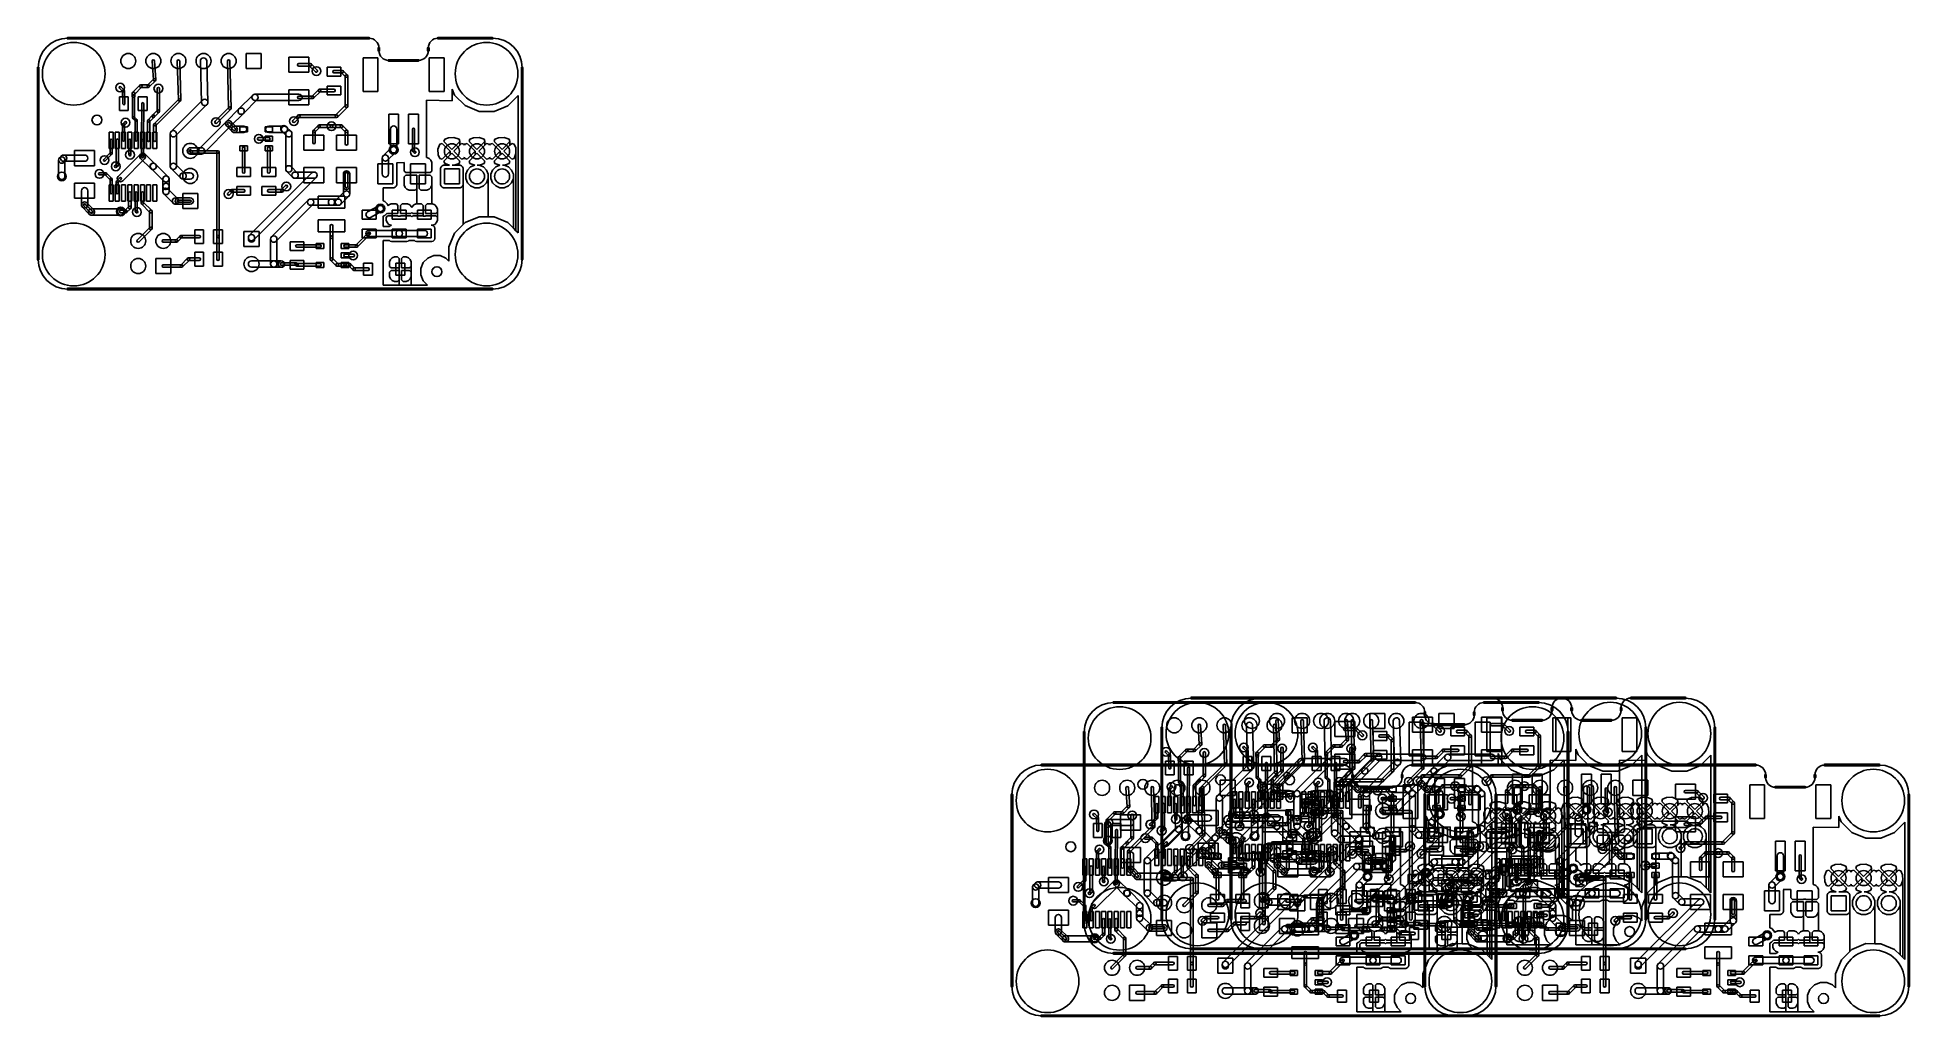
# Model space of a CAD drawing. Header units: millimetres. Extents: x 50 to 240, y -107 to -8.
import ezdxf

# ---------------------------------------------------------------- set-up
doc = ezdxf.new("R2010")
doc.units = ezdxf.units.MM
doc.layers.get('0').update_dxf_attribs({"lineweight": 25, "true_color": 0xffffff})
doc.layers.add('BLACK', color=27, linetype='Continuous', true_color=0x333333)

# ---------------------------------------------------------------- blocks, each defined once
blk = doc.blocks.new('PWR-BLK-02-F_Cu')
at = {"layer": 'BLACK'}
for p, q in [((98, -69.925), (128.5, -69.925)), ((98, -70.075), (128.5, -70.075)), ((135.5, -69.925), (141, -69.925)), ((135.5, -70.075), (141, -70.075)), ((117.588, -71.548), (116.064, -71.548)), ((116.064, -71.548), (116.064, -73.072)), ((117.588, -73.072), (117.588, -71.548)), ((122.414, -71.929), (120.382, -71.929)), ((120.382, -71.929), (120.382, -73.453)), ((122.414, -73.453), (122.414, -71.929)), ((127.9, -72), (127.9, -75.4)), ((129.4, -72), (127.9, -72)), ((129.4, -75.4), (129.4, -72)), ((129.425, -71.25), (129.425, -71)), ((129.575, -71.25), (129.575, -71)), ((134.425, -71.25), (134.425, -71)), ((134.575, -71.25), (134.575, -71)), ((134.6, -72), (134.6, -75.4)), ((136.1, -72), (134.6, -72)), ((136.1, -75.4), (136.1, -72)), ((94.925, -92.4), (94.925, -73)), ((95.075, -92.4), (95.075, -73)), ((106.663, -74.2262), (106.54, -72.3182)), ((106.916, -74.2098), (106.793, -72.3018)), ((109.203, -76.254), (109.079, -72.314)), ((109.457, -76.246), (109.333, -72.306)), ((111.549, -76.513), (111.432, -72.3188)), ((112.184, -76.4952), (112.067, -72.301)), ((114.279, -77.0932), (114.163, -72.313)), ((114.533, -77.087), (114.417, -72.3068)), ((116.064, -73.072), (117.588, -73.072)), ((120.382, -73.453), (122.414, -73.453)), ((121.398, -72.564), (122.541, -72.564)), ((121.398, -72.818), (122.541, -72.818)), ((122.451, -72.7808), (123.086, -73.4158)), ((122.631, -72.6012), (123.266, -73.2362)), ((125.653, -72.945), (124.256, -72.945)), ((124.256, -72.945), (124.256, -73.834)), ((124.256, -73.834), (125.653, -73.834)), ((124.954, -73.2625), (125.78, -73.2625)), ((124.954, -73.5165), (125.78, -73.5165)), ((125.653, -73.834), (125.653, -72.945)), ((126.134, -73.9238), (125.69, -73.4793)), ((126.314, -73.7442), (125.869, -73.2997)), ((126.097, -76.882), (126.097, -73.834)), ((126.351, -76.882), (126.351, -73.834)), ((130.5, -72.175), (133.5, -72.175)), ((130.5, -72.325), (133.5, -72.325)), ((143.925, -92.4), (143.925, -73)), ((144.075, -92.4), (144.075, -73)), ((103.576, -75.4193), (103.228, -75.0718)), ((103.719, -75.2757), (103.372, -74.9282)), ((103.58, -76.6307), (103.546, -75.3502)), ((103.783, -76.6253), (103.749, -75.3448)), ((104.523, -75.866), (104.523, -75.596)), ((104.56, -75.5062), (105.306, -74.7602)), ((104.74, -75.6858), (105.486, -74.9398)), ((104.777, -75.866), (104.777, -75.596)), ((105.396, -74.723), (106.158, -74.723)), ((105.396, -74.977), (106.158, -74.977)), ((106.068, -74.7602), (106.7, -74.1282)), ((106.248, -74.9398), (106.88, -74.3078)), ((107.047, -77.39), (107.047, -75.104)), ((107.301, -77.39), (107.301, -75.104)), ((116.728, -75.7685), (115.331, -77.1655)), ((116.953, -75.6755), (121.398, -75.6755)), ((122.414, -75.231), (120.382, -75.231)), ((120.382, -75.231), (120.382, -76.755)), ((122.414, -76.755), (122.414, -75.231)), ((122.705, -75.9032), (123.404, -75.2047)), ((122.885, -76.0828), (123.583, -75.3843)), ((123.494, -75.1675), (124.954, -75.1675)), ((123.494, -75.4215), (124.954, -75.4215)), ((125.653, -74.85), (124.256, -74.85)), ((124.256, -74.85), (124.256, -75.739)), ((124.256, -75.739), (125.653, -75.739)), ((125.653, -75.739), (125.653, -74.85)), ((127.9, -75.4), (129.4, -75.4)), ((134.6, -75.4), (136.1, -75.4)), ((136.927, -76.3295), (136.927, -75.1717)), ((136.927, -75.1717), (137.168, -75.7554)), ((136.927, -76.3295), (136.927, -75.1717)), ((136.927, -75.1717), (137.168, -75.7554)), ((137.168, -75.7554), (138.239, -76.8281)), ((137.168, -75.7554), (138.239, -76.8281)), ((142.555, -76.8318), (143.595, -75.7942)), ((142.555, -76.8318), (143.595, -75.7942)), ((143.595, -75.7942), (143.595, -89.7075)), ((143.595, -75.7942), (143.595, -89.7075)), ((104.126, -75.9295), (103.237, -75.9295)), ((103.237, -75.9295), (103.237, -77.3265)), ((103.237, -77.3265), (104.126, -77.3265)), ((104.126, -77.3265), (104.126, -75.9295)), ((104.548, -78.05), (104.548, -75.866)), ((104.752, -78.05), (104.752, -75.866)), ((106.031, -75.9295), (105.142, -75.9295)), ((105.142, -75.9295), (105.142, -77.3265)), ((105.142, -77.3265), (106.031, -77.3265)), ((105.449, -80.3319), (105.487, -76.627)), ((105.652, -80.334), (105.69, -76.6291)), ((106.031, -77.3265), (106.031, -75.9295)), ((106.576, -77.8082), (107.084, -77.3002)), ((106.733, -78.6677), (109.24, -76.1602)), ((106.756, -77.9878), (107.264, -77.4798)), ((106.912, -78.8473), (109.42, -76.3398)), ((108.473, -79.4515), (111.645, -76.2795)), ((108.923, -79.9005), (112.095, -76.7285)), ((112.91, -78.4102), (114.32, -77.0002)), ((113.09, -78.5898), (114.5, -77.1798)), ((115.331, -77.1655), (114.061, -78.4355)), ((115.781, -77.6145), (114.511, -78.8845)), ((117.178, -76.2175), (115.781, -77.6145)), ((116.953, -76.3105), (121.398, -76.3105)), ((120.382, -76.755), (122.414, -76.755)), ((121.398, -75.866), (122.795, -75.866)), ((121.398, -76.12), (122.795, -76.12)), ((125.118, -77.8082), (126.134, -76.7922)), ((125.298, -77.9878), (126.314, -76.9718)), ((130.5, -77.7), (130.5, -80.7)), ((131.5, -77.7), (130.5, -77.7)), ((131.5, -80.7), (131.5, -77.7)), ((132.5, -77.7), (132.5, -80.7)), ((133.5, -77.7), (132.5, -77.7)), ((133.5, -80.7), (133.5, -77.7)), ((134.327, -82.0889), (134.327, -76.2795)), ((134.327, -76.2795), (136.927, -76.3295)), ((134.327, -82.0889), (134.327, -76.2795)), ((134.327, -76.2795), (136.927, -76.3295)), ((138.239, -76.8281), (139.639, -77.4093)), ((138.239, -76.8281), (139.639, -77.4093)), ((139.639, -77.4093), (141.155, -77.4107)), ((139.639, -77.4093), (141.155, -77.4107)), ((141.155, -77.4107), (142.555, -76.8318)), ((141.155, -77.4107), (142.555, -76.8318)), ((102.581, -79.5075), (102.174, -79.5075)), ((102.174, -79.5075), (102.174, -81.1585)), ((102.581, -81.1585), (102.581, -79.5075)), ((103.216, -79.5075), (102.809, -79.5075)), ((102.809, -79.5075), (102.809, -81.1585)), ((103.216, -81.1585), (103.216, -79.5075)), ((103.851, -79.5075), (103.444, -79.5075)), ((103.444, -79.5075), (103.444, -81.1585)), ((103.546, -80.333), (103.546, -78.7525)), ((103.576, -78.6807), (103.778, -78.4782)), ((103.719, -78.8243), (103.922, -78.6218)), ((103.749, -80.333), (103.749, -78.7525)), ((103.851, -81.1585), (103.851, -79.5075)), ((104.486, -79.5075), (104.079, -79.5075)), ((104.079, -79.5075), (104.079, -81.1585)), ((104.486, -81.1585), (104.486, -79.5075)), ((104.846, -78.3893), (104.578, -78.1218)), ((105.121, -79.5075), (104.714, -79.5075)), ((104.714, -79.5075), (104.714, -81.1585)), ((104.989, -78.2457), (104.722, -77.9782)), ((104.816, -80.333), (104.816, -78.3175)), ((105.019, -80.333), (105.019, -78.3175)), ((105.121, -81.1585), (105.121, -79.5075)), ((105.756, -79.5075), (105.349, -79.5075)), ((105.349, -79.5075), (105.349, -81.1585)), ((105.756, -81.1585), (105.756, -79.5075)), ((106.391, -79.5075), (105.984, -79.5075)), ((105.984, -79.5075), (105.984, -81.1585)), ((106.061, -80.333), (106.061, -78.3765)), ((106.098, -78.2867), (106.576, -77.8082)), ((106.277, -78.4663), (106.756, -77.9878)), ((106.315, -80.333), (106.315, -78.3765)), ((106.391, -81.1585), (106.391, -79.5075)), ((107.026, -79.5075), (106.619, -79.5075)), ((106.619, -79.5075), (106.619, -81.1585)), ((106.696, -80.333), (106.696, -78.7575)), ((106.95, -80.333), (106.95, -78.7575)), ((107.026, -81.1585), (107.026, -79.5075)), ((114.061, -78.4355), (111.311, -81.1855)), ((114.511, -78.8845), (111.761, -81.6345)), ((114.633, -79.456), (114.061, -78.8845)), ((114.768, -79.3213), (114.196, -78.7498)), ((114.947, -79.1417), (114.376, -78.5702)), ((115.082, -79.007), (114.511, -78.4355)), ((114.858, -78.914), (115.81, -78.914)), ((114.858, -79.549), (115.81, -79.549)), ((116.191, -78.9775), (115.429, -78.9775)), ((115.429, -78.9775), (115.429, -79.4855)), ((115.429, -79.4855), (116.191, -79.4855)), ((116.191, -79.4855), (116.191, -78.9775)), ((118.731, -78.9775), (117.969, -78.9775)), ((117.969, -78.9775), (117.969, -79.4855)), ((117.969, -79.4855), (118.731, -79.4855)), ((118.35, -78.914), (119.938, -78.914)), ((118.35, -79.549), (119.938, -79.549)), ((118.731, -79.4855), (118.731, -78.9775)), ((119.713, -79.456), (119.649, -79.3925)), ((120.157, -79.9005), (119.713, -79.456)), ((120.162, -79.007), (120.099, -78.9435)), ((120.607, -79.4515), (120.162, -79.007)), ((120.8, -78.3162), (121.308, -77.8082)), ((120.98, -78.4958), (121.488, -77.9878)), ((121.398, -77.771), (125.208, -77.771)), ((121.398, -78.025), (125.208, -78.025)), ((122.795, -80.565), (122.795, -79.422)), ((122.832, -79.3322), (123.34, -78.8242)), ((123.012, -79.5118), (123.52, -79.0038)), ((123.049, -80.565), (123.049, -79.422)), ((123.43, -78.787), (124.7, -78.787)), ((123.43, -79.041), (124.7, -79.041)), ((124.7, -78.787), (125.716, -78.787)), ((124.7, -79.041), (125.716, -79.041)), ((126.134, -79.5118), (125.626, -79.0038)), ((126.314, -79.3322), (125.806, -78.8242)), ((126.097, -80.692), (126.097, -79.422)), ((126.351, -80.692), (126.351, -79.422)), ((130.683, -81.3), (130.683, -79.2)), ((131.318, -81.3), (131.318, -79.2)), ((132.898, -81.4), (132.898, -79.2)), ((133.102, -81.4), (133.102, -79.2)), ((100.716, -81.387), (98.684, -81.387)), ((98.684, -81.387), (98.684, -82.911)), ((100.716, -82.911), (100.716, -81.387)), ((102.174, -81.1585), (102.581, -81.1585)), ((102.276, -81.6785), (102.276, -80.333)), ((102.479, -81.6785), (102.479, -80.333)), ((102.809, -81.1585), (103.216, -81.1585)), ((102.886, -82.8215), (102.886, -80.333)), ((103.14, -82.8215), (103.14, -80.333)), ((103.444, -81.1585), (103.851, -81.1585)), ((104.079, -81.1585), (104.486, -81.1585)), ((104.181, -81.7825), (104.181, -80.333)), ((104.384, -81.7825), (104.384, -80.333)), ((104.714, -81.1585), (105.121, -81.1585)), ((105.349, -81.1585), (105.756, -81.1585)), ((105.451, -81.95), (105.451, -80.333)), ((105.654, -81.95), (105.654, -80.333)), ((105.984, -81.1585), (106.391, -81.1585)), ((106.619, -81.1585), (107.026, -81.1585)), ((108.381, -82.978), (108.381, -79.676)), ((109.016, -82.978), (109.016, -79.676)), ((110.418, -81.6073), (110.31, -81.4998)), ((110.4, -81.0925), (111.536, -81.0925)), ((110.597, -81.4277), (110.49, -81.3202)), ((110.508, -81.3905), (113.207, -81.3905)), ((116.191, -80.8825), (115.429, -80.8825)), ((115.429, -80.8825), (115.429, -81.3905)), ((115.429, -81.3905), (116.191, -81.3905)), ((115.683, -83.5495), (115.683, -81.1365)), ((115.937, -83.5495), (115.937, -81.1365)), ((116.191, -81.3905), (116.191, -80.8825)), ((117.334, -80.057), (118.35, -80.057)), ((117.334, -80.311), (118.35, -80.311)), ((118.731, -79.93), (117.969, -79.93)), ((117.969, -79.93), (117.969, -80.438)), ((117.969, -80.438), (118.731, -80.438)), ((118.731, -80.8825), (117.969, -80.8825)), ((117.969, -80.8825), (117.969, -81.3905)), ((117.969, -81.3905), (118.731, -81.3905)), ((118.223, -83.5495), (118.223, -81.1365)), ((118.477, -83.5495), (118.477, -81.1365)), ((118.731, -80.438), (118.731, -79.93)), ((118.731, -81.3905), (118.731, -80.8825)), ((120.065, -83.232), (120.065, -79.676)), ((120.7, -83.232), (120.7, -79.676)), ((123.938, -79.803), (121.906, -79.803)), ((121.906, -79.803), (121.906, -81.327)), ((121.906, -81.327), (123.938, -81.327)), ((123.938, -81.327), (123.938, -79.803)), ((127.24, -79.803), (125.208, -79.803)), ((125.208, -79.803), (125.208, -81.327)), ((125.208, -81.327), (127.24, -81.327)), ((127.24, -81.327), (127.24, -79.803)), ((129.936, -81.9145), (130.775, -81.0755)), ((130.5, -80.7), (131.5, -80.7)), ((132.5, -80.7), (133.5, -80.7)), ((133.078, -81.6218), (132.928, -81.4718)), ((133.222, -81.4782), (133.072, -81.3282)), ((135.67, -80.7229), (135.483, -81.2463)), ((135.67, -80.7229), (135.483, -81.2463)), ((135.483, -81.2463), (135.511, -81.8014)), ((135.483, -81.2463), (135.511, -81.8014)), ((135.912, -80.6534), (135.67, -80.7229)), ((135.912, -80.6534), (135.67, -80.7229)), ((136.712, -81.454), (135.912, -80.6534)), ((136.712, -81.454), (135.912, -80.6534)), ((135.912, -82.2546), (136.712, -81.454)), ((135.912, -82.2546), (136.712, -81.454)), ((136.161, -80.2316), (136.091, -80.4738)), ((136.161, -80.2316), (136.091, -80.4738)), ((136.091, -80.4738), (136.892, -81.2744)), ((136.091, -80.4738), (136.892, -81.2744)), ((136.545, -80.0726), (136.161, -80.2316)), ((136.545, -80.0726), (136.161, -80.2316)), ((137.1, -80.0449), (136.545, -80.0726)), ((137.1, -80.0449), (136.545, -80.0726)), ((136.712, -81.8132), (136.712, -81.454)), ((136.712, -81.454), (136.712, -81.8132)), ((136.712, -81.8132), (136.712, -81.454)), ((136.712, -81.454), (136.712, -81.8132)), ((136.892, -81.2744), (137.693, -80.4738)), ((136.892, -81.2744), (137.693, -80.4738)), ((137.693, -80.833), (137.072, -81.454)), ((137.693, -80.833), (137.072, -81.454)), ((137.072, -81.454), (137.872, -82.2546)), ((137.072, -81.454), (137.872, -82.2546)), ((137.623, -80.2316), (137.1, -80.0449)), ((137.623, -80.2316), (137.1, -80.0449)), ((137.693, -80.4738), (137.623, -80.2316)), ((137.693, -80.4738), (137.623, -80.2316)), ((137.693, -80.833), (137.693, -80.4738)), ((137.693, -80.4738), (137.693, -80.833)), ((137.693, -80.833), (137.693, -80.4738)), ((137.693, -80.4738), (137.693, -80.833)), ((137.872, -80.6534), (137.693, -80.833)), ((137.872, -80.6534), (137.693, -80.833)), ((138.114, -80.7229), (137.872, -80.6534)), ((138.114, -80.7229), (137.872, -80.6534)), ((138.166, -80.8463), (138.114, -80.7229)), ((138.166, -80.8463), (138.114, -80.7229)), ((138.21, -80.7229), (138.166, -80.8463)), ((138.21, -80.7229), (138.166, -80.8463)), ((138.452, -80.6534), (138.21, -80.7229)), ((138.452, -80.6534), (138.21, -80.7229)), ((139.252, -81.454), (138.452, -80.6534)), ((139.252, -81.454), (138.452, -80.6534)), ((138.452, -82.2546), (139.252, -81.454)), ((138.452, -82.2546), (139.252, -81.454)), ((138.701, -80.2316), (138.631, -80.4738)), ((138.701, -80.2316), (138.631, -80.4738)), ((138.631, -80.4738), (139.432, -81.2744)), ((138.631, -80.4738), (139.432, -81.2744)), ((139.085, -80.0726), (138.701, -80.2316)), ((139.085, -80.0726), (138.701, -80.2316)), ((139.64, -80.0449), (139.085, -80.0726)), ((139.64, -80.0449), (139.085, -80.0726)), ((139.252, -81.8132), (139.252, -81.454)), ((139.252, -81.454), (139.252, -81.8132)), ((139.252, -81.8132), (139.252, -81.454)), ((139.252, -81.454), (139.252, -81.8132)), ((139.432, -81.2744), (140.233, -80.4738)), ((139.432, -81.2744), (140.233, -80.4738)), ((140.233, -80.833), (139.612, -81.454)), ((140.233, -80.833), (139.612, -81.454)), ((139.612, -81.454), (140.412, -82.2546)), ((139.612, -81.454), (140.412, -82.2546)), ((140.163, -80.2316), (139.64, -80.0449)), ((140.163, -80.2316), (139.64, -80.0449)), ((140.233, -80.4738), (140.163, -80.2316)), ((140.233, -80.4738), (140.163, -80.2316)), ((140.233, -80.833), (140.233, -80.4738)), ((140.233, -80.4738), (140.233, -80.833)), ((140.233, -80.833), (140.233, -80.4738)), ((140.233, -80.4738), (140.233, -80.833)), ((140.412, -80.6534), (140.233, -80.833)), ((140.412, -80.6534), (140.233, -80.833)), ((140.654, -80.7229), (140.412, -80.6534)), ((140.654, -80.7229), (140.412, -80.6534)), ((140.706, -80.8463), (140.654, -80.7229)), ((140.706, -80.8463), (140.654, -80.7229)), ((140.75, -80.7229), (140.706, -80.8463)), ((140.75, -80.7229), (140.706, -80.8463)), ((140.992, -80.6534), (140.75, -80.7229)), ((140.992, -80.6534), (140.75, -80.7229)), ((141.792, -81.454), (140.992, -80.6534)), ((141.792, -81.454), (140.992, -80.6534)), ((140.992, -82.2546), (141.792, -81.454)), ((140.992, -82.2546), (141.792, -81.454)), ((141.241, -80.2316), (141.171, -80.4738)), ((141.241, -80.2316), (141.171, -80.4738)), ((141.171, -80.4738), (141.972, -81.2744)), ((141.171, -80.4738), (141.972, -81.2744)), ((141.625, -80.0726), (141.241, -80.2316)), ((141.625, -80.0726), (141.241, -80.2316)), ((142.18, -80.0449), (141.625, -80.0726)), ((142.18, -80.0449), (141.625, -80.0726)), ((141.792, -81.8132), (141.792, -81.454)), ((141.792, -81.454), (141.792, -81.8132)), ((141.792, -81.8132), (141.792, -81.454)), ((141.792, -81.454), (141.792, -81.8132)), ((141.972, -81.2744), (142.773, -80.4738)), ((141.972, -81.2744), (142.773, -80.4738)), ((142.773, -80.833), (142.152, -81.454)), ((142.773, -80.833), (142.152, -81.454)), ((142.152, -81.454), (142.952, -82.2546)), ((142.152, -81.454), (142.952, -82.2546)), ((142.703, -80.2316), (142.18, -80.0449)), ((142.703, -80.2316), (142.18, -80.0449)), ((142.773, -80.4738), (142.703, -80.2316)), ((142.773, -80.4738), (142.703, -80.2316)), ((142.773, -80.833), (142.773, -80.4738)), ((142.773, -80.4738), (142.773, -80.833)), ((142.773, -80.833), (142.773, -80.4738)), ((142.773, -80.4738), (142.773, -80.833)), ((142.952, -80.6534), (142.773, -80.833)), ((142.952, -80.6534), (142.773, -80.833)), ((143.194, -80.7229), (142.952, -80.6534)), ((143.194, -80.7229), (142.952, -80.6534)), ((143.353, -81.1066), (143.194, -80.7229)), ((143.353, -81.1066), (143.194, -80.7229)), ((143.381, -81.6617), (143.353, -81.1066)), ((143.381, -81.6617), (143.353, -81.1066)), ((97.0775, -83.994), (97.0775, -82.343)), ((97.0775, -83.994), (97.0775, -82.343)), ((97.3645, -81.9245), (97.1705, -82.1185)), ((97.589, -81.8315), (99.7, -81.8315)), ((97.589, -82.4665), (99.7, -82.4665)), ((97.8135, -82.3735), (97.6195, -82.5675)), ((97.7125, -83.994), (97.7125, -82.343)), ((97.7125, -83.994), (97.7125, -82.343)), ((98.684, -82.911), (100.716, -82.911)), ((101.641, -82.2712), (102.306, -81.6067)), ((101.785, -82.4148), (102.449, -81.7503)), ((102.923, -82.7317), (102.766, -82.8882)), ((103.102, -82.9113), (102.946, -83.0678)), ((103.108, -83.9925), (105.328, -81.773)), ((103.558, -84.4415), (105.777, -82.222)), ((104.211, -81.8543), (104.228, -81.8718)), ((104.354, -81.7107), (104.372, -81.7282)), ((106.403, -83.2025), (105.375, -82.1745)), ((105.451, -81.9975), (105.451, -81.95)), ((105.553, -81.8484), (105.6, -81.8484)), ((105.553, -82.0516), (105.6, -82.0516)), ((105.654, -81.9975), (105.654, -81.95)), ((106.853, -82.7535), (105.825, -81.7255)), ((107.711, -84.4725), (106.441, -83.2025)), ((106.628, -82.6605), (106.666, -82.6605)), ((106.628, -83.2955), (106.666, -83.2955)), ((108.161, -84.0235), (106.891, -82.7535)), ((109.445, -84.1745), (108.473, -83.2025)), ((109.895, -83.7255), (108.923, -82.7535)), ((110.4, -81.7275), (111.536, -81.7275)), ((110.508, -81.6445), (113.207, -81.6445)), ((113.08, -90.09), (113.08, -81.5175)), ((113.334, -90.09), (113.334, -81.5175)), ((116.509, -83.105), (115.112, -83.105)), ((115.112, -83.105), (115.112, -83.994)), ((116.509, -83.994), (116.509, -83.105)), ((119.049, -83.105), (117.652, -83.105)), ((117.652, -83.105), (117.652, -83.994)), ((119.049, -83.994), (119.049, -83.105)), ((121.242, -83.6425), (120.607, -83.0075)), ((123.938, -83.105), (121.906, -83.105)), ((121.906, -83.105), (121.906, -84.629)), ((123.938, -84.629), (123.938, -83.105)), ((127.24, -83.105), (125.208, -83.105)), ((125.208, -83.105), (125.208, -84.629)), ((127.24, -84.629), (127.24, -83.105)), ((130.923, -82.724), (129.399, -82.724)), ((129.399, -82.724), (129.399, -84.756)), ((129.844, -83.74), (129.844, -82.139)), ((130.386, -82.3635), (131.225, -81.5245)), ((130.479, -83.74), (130.479, -82.139)), ((130.923, -84.756), (130.923, -82.724)), ((131.288, -82.6101), (132.066, -82.6013)), ((131.288, -82.6101), (132.066, -82.6013)), ((131.304, -82.6485), (131.288, -82.6101)), ((131.304, -82.6485), (131.288, -82.6101)), ((131.304, -84.6805), (131.304, -82.6485)), ((131.304, -84.6805), (131.304, -82.6485)), ((132.066, -82.6013), (132.066, -82.8498)), ((132.066, -82.6013), (132.066, -82.8498)), ((132.066, -82.8498), (132.066, -83.4543)), ((132.066, -82.8498), (132.066, -83.4543)), ((134.225, -82.724), (132.701, -82.724)), ((132.701, -82.724), (132.701, -84.756)), ((134.225, -84.756), (134.225, -82.724)), ((134.351, -82.0889), (134.327, -82.0889)), ((134.351, -82.0889), (134.327, -82.0889)), ((134.584, -82.1854), (134.351, -82.0889)), ((134.584, -82.1854), (134.351, -82.0889)), ((134.763, -82.3638), (134.584, -82.1854)), ((134.763, -82.3638), (134.584, -82.1854)), ((134.86, -82.5971), (134.763, -82.3638)), ((134.86, -82.5971), (134.763, -82.3638)), ((134.86, -82.8498), (134.86, -82.5971)), ((134.86, -82.8498), (134.86, -82.5971)), ((134.86, -83.4543), (134.86, -82.8498)), ((134.86, -83.4543), (134.86, -82.8498)), ((135.511, -81.8014), (135.67, -82.1851)), ((135.511, -81.8014), (135.67, -82.1851)), ((135.67, -82.1851), (135.912, -82.2546)), ((135.67, -82.1851), (135.912, -82.2546)), ((135.807, -83.0159), (135.749, -83.1559)), ((135.807, -83.0159), (135.749, -83.1559)), ((135.749, -83.1559), (135.749, -83.3075)), ((135.749, -83.1559), (135.749, -83.3075)), ((135.749, -83.3075), (135.749, -84.8315)), ((135.749, -83.3075), (135.749, -84.8315)), ((135.914, -82.9088), (135.807, -83.0159)), ((135.914, -82.9088), (135.807, -83.0159)), ((136.055, -82.8509), (135.914, -82.9088)), ((136.055, -82.8509), (135.914, -82.9088)), ((136.65, -82.8509), (136.055, -82.8509)), ((136.65, -82.8509), (136.055, -82.8509)), ((136.712, -81.8132), (136.091, -82.4342)), ((136.712, -81.8132), (136.091, -82.4342)), ((136.091, -82.4342), (136.161, -82.6764)), ((136.091, -82.4342), (136.161, -82.6764)), ((136.13, -83.232), (136.13, -84.756)), ((137.654, -83.232), (136.13, -83.232)), ((136.161, -82.6764), (136.65, -82.8509)), ((136.161, -82.6764), (136.65, -82.8509)), ((136.892, -81.6336), (136.712, -81.8132)), ((136.892, -81.6336), (136.712, -81.8132)), ((137.693, -82.4342), (136.892, -81.6336)), ((137.693, -82.4342), (136.892, -81.6336)), ((136.928, -82.8509), (137.239, -82.8354)), ((136.928, -82.8509), (137.239, -82.8354)), ((137.579, -82.8509), (136.928, -82.8509)), ((137.579, -82.8509), (136.928, -82.8509)), ((137.239, -82.8354), (137.623, -82.6764)), ((137.239, -82.8354), (137.623, -82.6764)), ((137.73, -82.8511), (137.579, -82.8509)), ((137.73, -82.8511), (137.579, -82.8509)), ((137.623, -82.6764), (137.693, -82.4342)), ((137.623, -82.6764), (137.693, -82.4342)), ((137.654, -84.756), (137.654, -83.232)), ((137.87, -82.9092), (137.73, -82.8511)), ((137.87, -82.9092), (137.73, -82.8511)), ((137.977, -83.0165), (137.87, -82.9092)), ((137.977, -83.0165), (137.87, -82.9092)), ((137.872, -82.2546), (138.114, -82.1851)), ((137.872, -82.2546), (138.114, -82.1851)), ((138.035, -83.1565), (137.977, -83.0165)), ((138.035, -83.1565), (137.977, -83.0165)), ((138.035, -84.6805), (138.035, -83.1565)), ((138.035, -84.6805), (138.035, -83.1565)), ((138.114, -82.1851), (138.158, -82.0617)), ((138.114, -82.1851), (138.158, -82.0617)), ((138.158, -82.0617), (138.21, -82.1851)), ((138.158, -82.0617), (138.21, -82.1851)), ((138.21, -82.1851), (138.452, -82.2546)), ((138.21, -82.1851), (138.452, -82.2546)), ((138.464, -83.3457), (138.289, -83.7656)), ((138.464, -83.3457), (138.289, -83.7656)), ((138.785, -83.0244), (138.464, -83.3457)), ((138.785, -83.0244), (138.464, -83.3457)), ((139.252, -81.8132), (138.631, -82.4342)), ((139.252, -81.8132), (138.631, -82.4342)), ((138.631, -82.4342), (138.701, -82.6764)), ((138.631, -82.4342), (138.701, -82.6764)), ((138.701, -82.6764), (139.198, -82.8539)), ((138.701, -82.6764), (139.198, -82.8539)), ((139.198, -82.8539), (138.785, -83.0244)), ((139.198, -82.8539), (138.785, -83.0244)), ((139.432, -81.6336), (139.252, -81.8132)), ((139.432, -81.6336), (139.252, -81.8132)), ((140.233, -82.4342), (139.432, -81.6336)), ((140.233, -82.4342), (139.432, -81.6336)), ((139.466, -82.851), (139.779, -82.8354)), ((139.466, -82.851), (139.779, -82.8354)), ((139.66, -82.8512), (139.466, -82.851)), ((139.66, -82.8512), (139.466, -82.851)), ((140.08, -83.0256), (139.66, -82.8512)), ((140.08, -83.0256), (139.66, -82.8512)), ((139.779, -82.8354), (140.163, -82.6764)), ((139.779, -82.8354), (140.163, -82.6764)), ((140.402, -83.3474), (140.08, -83.0256)), ((140.402, -83.3474), (140.08, -83.0256)), ((140.163, -82.6764), (140.233, -82.4342)), ((140.163, -82.6764), (140.233, -82.4342)), ((140.575, -83.7676), (140.402, -83.3474)), ((140.575, -83.7676), (140.402, -83.3474)), ((140.412, -82.2546), (140.654, -82.1851)), ((140.412, -82.2546), (140.654, -82.1851)), ((140.654, -82.1851), (140.698, -82.0617)), ((140.654, -82.1851), (140.698, -82.0617)), ((140.698, -82.0617), (140.75, -82.1851)), ((140.698, -82.0617), (140.75, -82.1851)), ((140.75, -82.1851), (140.992, -82.2546)), ((140.75, -82.1851), (140.992, -82.2546)), ((141.004, -83.3457), (140.829, -83.7656)), ((141.004, -83.3457), (140.829, -83.7656)), ((141.325, -83.0244), (141.004, -83.3457)), ((141.325, -83.0244), (141.004, -83.3457)), ((141.792, -81.8132), (141.171, -82.4342)), ((141.792, -81.8132), (141.171, -82.4342)), ((141.171, -82.4342), (141.241, -82.6764)), ((141.171, -82.4342), (141.241, -82.6764)), ((141.241, -82.6764), (141.738, -82.8539)), ((141.241, -82.6764), (141.738, -82.8539)), ((141.738, -82.8539), (141.325, -83.0244)), ((141.738, -82.8539), (141.325, -83.0244)), ((141.972, -81.6336), (141.792, -81.8132)), ((141.972, -81.6336), (141.792, -81.8132)), ((142.773, -82.4342), (141.972, -81.6336)), ((142.773, -82.4342), (141.972, -81.6336)), ((142.006, -82.851), (142.319, -82.8354)), ((142.006, -82.851), (142.319, -82.8354)), ((142.2, -82.8512), (142.006, -82.851)), ((142.2, -82.8512), (142.006, -82.851)), ((142.62, -83.0256), (142.2, -82.8512)), ((142.62, -83.0256), (142.2, -82.8512)), ((142.319, -82.8354), (142.703, -82.6764)), ((142.319, -82.8354), (142.703, -82.6764)), ((142.942, -83.3474), (142.62, -83.0256)), ((142.942, -83.3474), (142.62, -83.0256)), ((142.703, -82.6764), (142.773, -82.4342)), ((142.703, -82.6764), (142.773, -82.4342)), ((143.115, -83.7676), (142.942, -83.3474)), ((143.115, -83.7676), (142.942, -83.3474)), ((142.952, -82.2546), (143.194, -82.1851)), ((142.952, -82.2546), (143.194, -82.1851)), ((143.194, -82.1851), (143.381, -81.6617)), ((143.194, -82.1851), (143.381, -81.6617)), ((143.381, -89.4935), (143.381, -81.6617)), ((143.381, -81.6617), (143.381, -89.4935)), ((143.381, -89.4935), (143.381, -81.6617)), ((143.381, -81.6617), (143.381, -89.4935)), ((100.716, -84.689), (98.684, -84.689)), ((98.684, -84.689), (98.684, -86.213)), ((100.716, -86.213), (100.716, -84.689)), ((101.205, -83.6384), (101.84, -83.6384)), ((101.205, -83.8416), (101.84, -83.8416)), ((102.306, -84.3493), (101.768, -83.8118)), ((102.449, -84.2057), (101.912, -83.6682)), ((102.581, -84.8415), (102.174, -84.8415)), ((102.174, -84.8415), (102.174, -86.4925)), ((102.276, -85.667), (102.276, -84.2775)), ((102.479, -85.667), (102.479, -84.2775)), ((102.581, -86.4925), (102.581, -84.8415)), ((103.216, -84.8415), (102.809, -84.8415)), ((102.809, -84.8415), (102.809, -86.4925)), ((102.911, -85.667), (102.911, -84.5375)), ((102.941, -84.4657), (103.261, -84.1452)), ((103.084, -84.6093), (103.405, -84.2888)), ((103.114, -85.667), (103.114, -84.5375)), ((103.216, -86.4925), (103.216, -84.8415)), ((103.851, -84.8415), (103.444, -84.8415)), ((103.444, -84.8415), (103.444, -86.4925)), ((103.851, -86.4925), (103.851, -84.8415)), ((104.486, -84.8415), (104.079, -84.8415)), ((104.079, -84.8415), (104.079, -86.4925)), ((104.486, -86.4925), (104.486, -84.8415)), ((105.121, -84.8415), (104.714, -84.8415)), ((104.714, -84.8415), (104.714, -86.4925)), ((105.121, -86.4925), (105.121, -84.8415)), ((105.756, -84.8415), (105.349, -84.8415)), ((105.349, -84.8415), (105.349, -86.4925)), ((105.756, -86.4925), (105.756, -84.8415)), ((106.391, -84.8415), (105.984, -84.8415)), ((105.984, -84.8415), (105.984, -86.4925)), ((106.391, -86.4925), (106.391, -84.8415)), ((107.026, -84.8415), (106.619, -84.8415)), ((106.619, -84.8415), (106.619, -86.4925)), ((107.026, -86.4925), (107.026, -84.8415)), ((107.619, -85.01), (107.619, -84.248)), ((107.619, -85.518), (107.619, -85.01)), ((109.133, -86.2655), (108.161, -85.2935)), ((108.254, -85.01), (108.254, -84.248)), ((108.254, -85.518), (108.254, -85.01)), ((109.67, -83.6325), (110.4, -83.6325)), ((109.67, -84.2675), (110.4, -84.2675)), ((115.112, -83.994), (116.509, -83.994)), ((116.509, -85.01), (115.112, -85.01)), ((115.112, -85.01), (115.112, -85.899)), ((116.375, -89.9645), (122.697, -83.6425)), ((116.509, -85.899), (116.509, -85.01)), ((116.825, -90.4135), (123.147, -84.0915)), ((117.652, -83.994), (119.049, -83.994)), ((119.049, -85.01), (117.652, -85.01)), ((117.652, -85.01), (117.652, -85.899)), ((119.049, -85.899), (119.049, -85.01)), ((119.594, -85.3647), (120.038, -84.9202)), ((119.773, -85.5443), (120.218, -85.0998)), ((120.792, -84.0915), (120.157, -83.4565)), ((121.017, -83.5495), (122.922, -83.5495)), ((121.017, -84.1845), (122.922, -84.1845)), ((121.906, -84.629), (123.938, -84.629)), ((125.208, -84.629), (127.24, -84.629)), ((125.907, -85.01), (125.907, -83.74)), ((125.907, -85.772), (125.907, -83.867)), ((126.097, -85.01), (126.097, -83.74)), ((126.351, -85.01), (126.351, -83.74)), ((126.542, -85.01), (126.542, -83.74)), ((126.542, -85.772), (126.542, -83.867)), ((129.399, -84.756), (130.923, -84.756)), ((129.927, -86.4712), (129.927, -85.1371)), ((129.927, -85.1371), (130.998, -85.1371)), ((129.927, -86.4712), (129.927, -85.1371)), ((129.927, -85.1371), (130.998, -85.1371)), ((130.998, -85.1371), (131.139, -85.0792)), ((130.998, -85.1371), (131.139, -85.0792)), ((131.139, -85.0792), (131.246, -84.9721)), ((131.139, -85.0792), (131.246, -84.9721)), ((131.246, -84.9721), (131.304, -84.8321)), ((131.246, -84.9721), (131.304, -84.8321)), ((131.304, -84.8321), (131.304, -84.6805)), ((131.304, -84.8321), (131.304, -84.6805)), ((132.066, -83.4543), (132.225, -83.613)), ((132.066, -83.4543), (132.225, -83.613)), ((132.225, -83.867), (132.066, -84.0258)), ((132.225, -83.867), (132.066, -84.0258)), ((132.066, -84.0258), (132.066, -84.6302)), ((132.066, -84.0258), (132.066, -84.6302)), ((132.066, -84.6302), (132.066, -84.8829)), ((132.066, -84.6302), (132.066, -84.8829)), ((132.066, -84.8829), (132.163, -85.1162)), ((132.066, -84.8829), (132.163, -85.1162)), ((132.163, -85.1162), (132.342, -85.2946)), ((132.163, -85.1162), (132.342, -85.2946)), ((132.225, -83.613), (133.336, -83.613)), ((132.225, -83.613), (133.336, -83.613)), ((133.336, -83.867), (132.225, -83.867)), ((133.336, -83.867), (132.225, -83.867)), ((132.342, -85.2946), (132.575, -85.3911)), ((132.342, -85.2946), (132.575, -85.3911)), ((132.701, -84.756), (134.225, -84.756)), ((133.177, -85.391), (133.336, -85.2323)), ((133.177, -85.391), (133.336, -85.2323)), ((133.336, -83.613), (133.336, -83.593)), ((133.336, -83.593), (133.59, -83.593)), ((133.336, -83.613), (133.336, -83.593)), ((133.336, -83.593), (133.59, -83.593)), ((133.336, -85.2323), (133.336, -83.867)), ((133.336, -85.2323), (133.336, -83.867)), ((133.336, -86.7881), (133.336, -85.2323)), ((133.336, -85.2323), (133.336, -86.7881)), ((133.336, -86.7881), (133.336, -85.2323)), ((133.336, -85.2323), (133.336, -86.7881)), ((133.59, -83.593), (133.59, -83.613)), ((133.59, -83.593), (133.59, -83.613)), ((133.59, -83.613), (134.701, -83.613)), ((133.59, -83.613), (134.701, -83.613)), ((134.701, -83.867), (133.59, -83.867)), ((133.59, -83.867), (133.59, -85.2323)), ((134.701, -83.867), (133.59, -83.867)), ((133.59, -83.867), (133.59, -85.2323)), ((133.59, -85.2323), (133.749, -85.391)), ((133.59, -85.2323), (133.749, -85.391)), ((134.351, -85.3911), (134.584, -85.2946)), ((134.351, -85.3911), (134.584, -85.2946)), ((134.584, -85.2946), (134.763, -85.1162)), ((134.584, -85.2946), (134.763, -85.1162)), ((134.701, -83.613), (134.86, -83.4543)), ((134.701, -83.613), (134.86, -83.4543)), ((134.86, -84.0258), (134.701, -83.867)), ((134.86, -84.0258), (134.701, -83.867)), ((134.763, -85.1162), (134.86, -84.8829)), ((134.763, -85.1162), (134.86, -84.8829)), ((134.86, -84.6302), (134.86, -84.0258)), ((134.86, -84.6302), (134.86, -84.0258)), ((134.86, -86.7881), (134.86, -84.6302)), ((134.86, -84.8829), (134.86, -84.6302)), ((134.86, -84.6302), (134.86, -86.7881)), ((134.86, -86.7881), (134.86, -84.6302)), ((134.86, -84.8829), (134.86, -84.6302)), ((134.86, -84.6302), (134.86, -86.7881)), ((135.749, -84.8315), (135.807, -84.9715)), ((135.749, -84.8315), (135.807, -84.9715)), ((135.807, -84.9715), (135.914, -85.0788)), ((135.807, -84.9715), (135.914, -85.0788)), ((135.914, -85.0788), (136.054, -85.1369)), ((135.914, -85.0788), (136.054, -85.1369)), ((136.054, -85.1369), (136.205, -85.1371)), ((136.054, -85.1369), (136.205, -85.1371)), ((136.13, -84.756), (137.654, -84.756)), ((136.205, -85.1371), (137.729, -85.1371)), ((136.205, -85.1371), (137.729, -85.1371)), ((137.729, -85.1371), (137.87, -85.0792)), ((137.729, -85.1371), (137.87, -85.0792)), ((137.87, -85.0792), (137.977, -84.9721)), ((137.87, -85.0792), (137.977, -84.9721)), ((137.977, -84.9721), (138.035, -84.8321)), ((137.977, -84.9721), (138.035, -84.8321)), ((138.035, -88.8774), (138.035, -84.6805)), ((138.035, -84.8321), (138.035, -84.6805)), ((138.035, -84.6805), (138.035, -88.8774)), ((138.035, -88.8774), (138.035, -84.6805)), ((138.035, -84.8321), (138.035, -84.6805)), ((138.035, -84.6805), (138.035, -88.8774)), ((138.289, -83.7656), (138.289, -84.2204)), ((138.289, -83.7656), (138.289, -84.2204)), ((138.289, -84.2204), (138.462, -84.6406)), ((138.289, -84.2204), (138.462, -84.6406)), ((138.462, -84.6406), (138.784, -84.9624)), ((138.462, -84.6406), (138.784, -84.9624)), ((138.784, -84.9624), (139.204, -85.1368)), ((138.784, -84.9624), (139.204, -85.1368)), ((139.204, -85.1368), (139.658, -85.1372)), ((139.204, -85.1368), (139.658, -85.1372)), ((139.658, -85.1372), (140.079, -84.9636)), ((139.658, -85.1372), (140.079, -84.9636)), ((140.079, -84.9636), (140.4, -84.6423)), ((140.079, -84.9636), (140.4, -84.6423)), ((140.4, -84.6423), (140.575, -84.2224)), ((140.4, -84.6423), (140.575, -84.2224)), ((140.575, -88.0902), (140.575, -83.7676)), ((140.575, -84.2224), (140.575, -83.7676)), ((140.575, -83.7676), (140.575, -88.0902)), ((140.575, -88.0902), (140.575, -83.7676)), ((140.575, -84.2224), (140.575, -83.7676)), ((140.575, -83.7676), (140.575, -88.0902)), ((140.829, -83.7656), (140.829, -84.2204)), ((140.829, -83.7656), (140.829, -84.2204)), ((140.829, -84.2204), (141.002, -84.6406)), ((140.829, -84.2204), (141.002, -84.6406)), ((141.002, -84.6406), (141.324, -84.9624)), ((141.002, -84.6406), (141.324, -84.9624)), ((141.324, -84.9624), (141.744, -85.1368)), ((141.324, -84.9624), (141.744, -85.1368)), ((141.744, -85.1368), (142.198, -85.1372)), ((141.744, -85.1368), (142.198, -85.1372)), ((142.198, -85.1372), (142.619, -84.9636)), ((142.198, -85.1372), (142.619, -84.9636)), ((142.619, -84.9636), (142.94, -84.6423)), ((142.619, -84.9636), (142.94, -84.6423)), ((142.94, -84.6423), (143.115, -84.2224)), ((142.94, -84.6423), (143.115, -84.2224)), ((143.115, -89.2271), (143.115, -83.7676)), ((143.115, -84.2224), (143.115, -83.7676)), ((143.115, -83.7676), (143.115, -89.2271)), ((143.115, -89.2271), (143.115, -83.7676)), ((143.115, -84.2224), (143.115, -83.7676)), ((143.115, -83.7676), (143.115, -89.2271)), ((98.684, -86.213), (100.716, -86.213)), ((99.3825, -86.9), (99.3825, -85.451)), ((99.4755, -87.1245), (100.175, -87.8245)), ((99.4755, -87.1245), (100.175, -87.8245)), ((99.6102, -86.9898), (100.31, -87.6898)), ((100.328, -87.6718), (99.6282, -86.9718)), ((100.472, -87.5282), (99.7718, -86.8282)), ((99.7898, -86.8102), (100.49, -87.5102)), ((99.9245, -86.6755), (100.625, -87.3755)), ((99.9245, -86.6755), (100.625, -87.3755)), ((100.018, -86.9), (100.018, -85.451)), ((102.174, -86.4925), (102.581, -86.4925)), ((102.809, -86.4925), (103.216, -86.4925)), ((103.444, -86.4925), (103.851, -86.4925)), ((104.193, -87.0497), (103.782, -87.4602)), ((104.079, -86.4925), (104.486, -86.4925)), ((104.156, -87.1395), (104.156, -85.667)), ((104.41, -87.1395), (104.41, -85.667)), ((104.714, -86.4925), (105.121, -86.4925)), ((104.816, -87.5175), (104.816, -85.667)), ((105.019, -87.5175), (105.019, -85.667)), ((105.349, -86.4925), (105.756, -86.4925)), ((105.426, -86.6905), (105.426, -85.667)), ((105.463, -86.7803), (106.322, -87.6398)), ((105.642, -86.6007), (106.502, -87.4602)), ((105.68, -86.6905), (105.68, -85.667)), ((105.984, -86.4925), (106.391, -86.4925)), ((106.619, -86.4925), (107.026, -86.4925)), ((108.683, -86.7145), (107.711, -85.7425)), ((108.908, -86.1725), (110.4, -86.1725)), ((108.908, -86.8075), (110.4, -86.8075)), ((109.19, -86.1725), (110.4, -86.1725)), ((109.19, -86.3884), (110.4, -86.3884)), ((109.19, -86.5916), (110.4, -86.5916)), ((109.19, -86.8075), (110.4, -86.8075)), ((111.162, -85.728), (109.638, -85.728)), ((109.638, -85.728), (109.638, -87.252)), ((111.162, -87.252), (111.162, -85.728)), ((114.514, -85.3647), (114.196, -85.6822)), ((114.693, -85.5443), (114.376, -85.8618)), ((114.604, -85.3275), (115.81, -85.3275)), ((114.604, -85.5815), (115.81, -85.5815)), ((115.112, -85.899), (116.509, -85.899)), ((117.652, -85.899), (119.049, -85.899)), ((118.35, -85.3275), (119.684, -85.3275)), ((118.35, -85.5815), (119.684, -85.5815)), ((122.373, -86.3795), (118.633, -90.1195)), ((122.823, -86.8285), (119.083, -90.5685)), ((122.598, -86.2865), (124.7, -86.2865)), ((122.598, -86.9215), (124.7, -86.9215)), ((126.05, -86.004), (123.35, -86.004)), ((123.35, -86.004), (123.35, -87.204)), ((124.7, -86.2865), (125.392, -86.2865)), ((124.7, -86.9215), (125.392, -86.9215)), ((125.167, -86.3795), (125.999, -85.5475)), ((125.617, -86.8285), (126.449, -85.9965)), ((126.05, -87.204), (126.05, -86.004)), ((128.358, -87.5876), (129.497, -86.9694)), ((129.872, -87.023), (129.875, -87.0255)), ((130.118, -86.5506), (129.927, -86.4712)), ((130.118, -86.5506), (129.927, -86.4712)), ((130.35, -86.783), (130.118, -86.5506)), ((130.35, -86.783), (130.118, -86.5506)), ((130.424, -86.9608), (130.35, -86.783)), ((130.424, -86.9608), (130.35, -86.783)), ((130.499, -86.885), (130.424, -86.9608)), ((130.499, -86.885), (130.424, -86.9608)), ((130.733, -86.7881), (130.499, -86.885)), ((130.733, -86.7881), (130.499, -86.885)), ((130.985, -86.7879), (130.733, -86.7881)), ((130.985, -86.7879), (130.733, -86.7881)), ((131.272, -86.788), (130.985, -86.7879)), ((131.272, -86.788), (130.985, -86.7879)), ((131.431, -86.9468), (131.272, -86.788)), ((131.431, -86.9468), (131.272, -86.788)), ((131.431, -87.7405), (131.431, -86.9468)), ((131.431, -87.7405), (131.431, -86.9468)), ((131.844, -86.788), (131.685, -86.9468)), ((131.844, -86.788), (131.685, -86.9468)), ((131.685, -86.9468), (131.685, -87.7405)), ((131.685, -86.9468), (131.685, -87.7405)), ((132.131, -86.7879), (131.844, -86.788)), ((132.131, -86.7879), (131.844, -86.788)), ((132.383, -86.7881), (132.131, -86.7879)), ((132.383, -86.7881), (132.131, -86.7879)), ((132.617, -86.885), (132.383, -86.7881)), ((132.617, -86.885), (132.383, -86.7881)), ((132.575, -85.3911), (133.177, -85.391)), ((132.575, -85.3911), (133.177, -85.391)), ((132.795, -87.0638), (132.617, -86.885)), ((132.795, -87.0638), (132.617, -86.885)), ((132.828, -87.1433), (132.795, -87.0638)), ((132.828, -87.1433), (132.795, -87.0638)), ((132.861, -87.0638), (132.828, -87.1433)), ((132.861, -87.0638), (132.828, -87.1433)), ((133.039, -86.885), (132.861, -87.0638)), ((133.039, -86.885), (132.861, -87.0638)), ((133.273, -86.7881), (133.039, -86.885)), ((133.273, -86.7881), (133.039, -86.885)), ((133.336, -86.7881), (133.273, -86.7881)), ((133.336, -86.7881), (133.273, -86.7881)), ((133.525, -86.7879), (133.336, -86.7881)), ((133.525, -86.7879), (133.336, -86.7881)), ((133.812, -86.788), (133.525, -86.7879)), ((133.812, -86.788), (133.525, -86.7879)), ((133.749, -85.391), (134.351, -85.3911)), ((133.749, -85.391), (134.351, -85.3911)), ((133.971, -86.9468), (133.812, -86.788)), ((133.971, -86.9468), (133.812, -86.788)), ((133.971, -87.7405), (133.971, -86.9468)), ((133.971, -87.7405), (133.971, -86.9468)), ((134.384, -86.788), (134.225, -86.9468)), ((134.384, -86.788), (134.225, -86.9468)), ((134.225, -86.9468), (134.225, -87.7405)), ((134.225, -86.9468), (134.225, -87.7405)), ((134.671, -86.7879), (134.384, -86.788)), ((134.671, -86.7879), (134.384, -86.788)), ((134.86, -86.7881), (134.671, -86.7879)), ((134.86, -86.7881), (134.671, -86.7879)), ((134.923, -86.7881), (134.86, -86.7881)), ((134.923, -86.7881), (134.86, -86.7881)), ((135.157, -86.885), (134.923, -86.7881)), ((135.157, -86.885), (134.923, -86.7881)), ((135.335, -87.0638), (135.157, -86.885)), ((135.335, -87.0638), (135.157, -86.885)), ((135.432, -87.2972), (135.335, -87.0638)), ((135.432, -87.2972), (135.335, -87.0638)), ((100.4, -87.2825), (103.364, -87.2825)), ((100.4, -87.9175), (103.364, -87.9175)), ((103.047, -87.6), (103.047, -87.55)), ((103.364, -87.423), (103.872, -87.423)), ((103.364, -87.677), (103.872, -87.677)), ((103.682, -87.6), (103.682, -87.55)), ((104.372, -87.2293), (103.962, -87.6398)), ((104.846, -87.5893), (104.928, -87.6718)), ((104.989, -87.4457), (105.072, -87.5282)), ((106.285, -89.248), (106.285, -87.55)), ((106.539, -89.248), (106.539, -87.55)), ((109.638, -87.252), (111.162, -87.252)), ((123.35, -87.204), (126.05, -87.204)), ((126.05, -88.404), (123.35, -88.404)), ((123.35, -88.404), (123.35, -89.604)), ((124.573, -90.15), (124.573, -89.004)), ((124.827, -90.15), (124.827, -89.004)), ((126.05, -89.604), (126.05, -88.404)), ((129.209, -87.423), (127.812, -87.423)), ((127.812, -87.423), (127.812, -88.312)), ((127.812, -88.312), (129.209, -88.312)), ((128.661, -88.1456), (129.799, -87.5274)), ((129.209, -88.312), (129.209, -87.423)), ((129.423, -87.472), (129.425, -87.4745)), ((129.927, -88.0287), (130.117, -87.9502)), ((129.927, -88.0287), (130.117, -87.9502)), ((129.927, -89.074), (129.927, -88.0287)), ((129.927, -89.074), (129.927, -88.0287)), ((130.575, -89.074), (129.927, -89.074)), ((130.575, -89.074), (129.927, -89.074)), ((130.117, -87.9502), (130.349, -87.7182)), ((130.117, -87.9502), (130.349, -87.7182)), ((130.225, -88.1533), (130.224, -88.4378)), ((130.225, -88.1533), (130.224, -88.4378)), ((130.224, -88.4378), (130.321, -88.6712)), ((130.224, -88.4378), (130.321, -88.6712)), ((130.383, -87.9945), (130.225, -88.1533)), ((130.383, -87.9945), (130.225, -88.1533)), ((130.321, -88.6712), (130.499, -88.85)), ((130.321, -88.6712), (130.499, -88.85)), ((130.349, -87.7182), (130.353, -87.7101)), ((130.349, -87.7182), (130.353, -87.7101)), ((130.353, -87.7101), (130.383, -87.7405)), ((130.353, -87.7101), (130.383, -87.7405)), ((130.383, -87.7405), (131.431, -87.7405)), ((130.383, -87.7405), (131.431, -87.7405)), ((131.431, -87.9945), (130.383, -87.9945)), ((131.431, -87.9945), (130.383, -87.9945)), ((130.499, -88.85), (130.733, -88.9469)), ((130.499, -88.85), (130.733, -88.9469)), ((130.644, -89.0048), (130.575, -89.074)), ((130.644, -89.0048), (130.575, -89.074)), ((130.784, -88.9469), (130.644, -89.0048)), ((130.784, -88.9469), (130.644, -89.0048)), ((130.733, -88.9469), (130.784, -88.9469)), ((130.733, -88.9469), (130.784, -88.9469)), ((130.784, -88.9469), (130.784, -88.9469)), ((130.784, -88.9469), (130.784, -88.9469)), ((132.257, -87.423), (130.86, -87.423)), ((130.86, -87.423), (130.86, -88.312)), ((130.86, -88.312), (132.257, -88.312)), ((131.431, -88.0145), (131.431, -87.9945)), ((131.431, -88.0145), (131.431, -87.9945)), ((131.685, -88.0145), (131.431, -88.0145)), ((131.685, -88.0145), (131.431, -88.0145)), ((131.685, -87.7405), (132.733, -87.7405)), ((131.685, -87.7405), (132.733, -87.7405)), ((132.733, -87.9945), (131.685, -87.9945)), ((131.685, -87.9945), (131.685, -88.0145)), ((132.733, -87.9945), (131.685, -87.9945)), ((131.685, -87.9945), (131.685, -88.0145)), ((132.257, -88.312), (132.257, -87.423)), ((132.733, -87.7405), (132.828, -87.6453)), ((132.733, -87.7405), (132.828, -87.6453)), ((132.828, -88.0898), (132.733, -87.9945)), ((132.828, -88.0898), (132.733, -87.9945)), ((132.828, -87.6453), (132.923, -87.7405)), ((132.828, -87.6453), (132.923, -87.7405)), ((132.923, -87.9945), (132.828, -88.0898)), ((132.923, -87.9945), (132.828, -88.0898)), ((132.923, -87.7405), (133.971, -87.7405)), ((132.923, -87.7405), (133.971, -87.7405)), ((133.971, -87.9945), (132.923, -87.9945)), ((133.971, -87.9945), (132.923, -87.9945)), ((134.797, -87.423), (133.4, -87.423)), ((133.4, -87.423), (133.4, -88.312)), ((133.4, -88.312), (134.797, -88.312)), ((133.971, -87.9945), (133.971, -87.7405)), ((133.971, -87.7405), (133.971, -87.9945)), ((133.971, -87.9945), (133.971, -87.7405)), ((133.971, -87.7405), (133.971, -87.9945)), ((133.971, -88.0145), (133.971, -87.9945)), ((133.971, -88.0145), (133.971, -87.9945)), ((134.225, -88.0145), (133.971, -88.0145)), ((134.225, -88.0145), (133.971, -88.0145)), ((134.225, -87.7405), (135.273, -87.7405)), ((134.225, -87.7405), (135.273, -87.7405)), ((135.273, -87.9945), (134.225, -87.9945)), ((134.225, -87.9945), (134.225, -88.0145)), ((135.273, -87.9945), (134.225, -87.9945)), ((134.225, -87.9945), (134.225, -88.0145)), ((134.797, -88.312), (134.797, -87.423)), ((134.797, -88.947), (134.923, -88.9469)), ((134.797, -88.947), (134.923, -88.9469)), ((134.873, -88.9471), (134.797, -88.947)), ((134.873, -88.9471), (134.797, -88.947)), ((135.013, -89.0052), (134.873, -88.9471)), ((135.013, -89.0052), (134.873, -88.9471)), ((134.923, -88.9469), (135.157, -88.85)), ((134.923, -88.9469), (135.157, -88.85)), ((135.12, -89.1125), (135.013, -89.0052)), ((135.12, -89.1125), (135.013, -89.0052)), ((135.157, -88.85), (135.335, -88.6712)), ((135.157, -88.85), (135.335, -88.6712)), ((135.273, -87.7405), (135.432, -87.5818)), ((135.273, -87.7405), (135.432, -87.5818)), ((135.432, -88.1533), (135.273, -87.9945)), ((135.432, -88.1533), (135.273, -87.9945)), ((135.335, -88.6712), (135.432, -88.4378)), ((135.335, -88.6712), (135.432, -88.4378)), ((135.432, -88.4378), (135.432, -87.2972)), ((135.432, -87.5818), (135.432, -87.2972)), ((135.432, -87.2972), (135.432, -88.4378)), ((135.432, -88.4378), (135.432, -87.2972)), ((135.432, -87.5818), (135.432, -87.2972)), ((135.432, -87.2972), (135.432, -88.4378)), ((135.432, -88.4378), (135.432, -88.1533)), ((135.432, -88.4378), (135.432, -88.1533)), ((138.035, -88.8774), (137.172, -89.739)), ((138.035, -88.8774), (137.172, -89.739)), ((138.245, -88.6682), (138.035, -88.8774)), ((138.245, -88.6682), (138.035, -88.8774)), ((139.645, -88.0893), (138.245, -88.6682)), ((139.645, -88.0893), (138.245, -88.6682)), ((140.575, -88.0902), (139.645, -88.0893)), ((140.575, -88.0902), (139.645, -88.0893)), ((141.161, -88.0907), (140.575, -88.0902)), ((141.161, -88.0907), (140.575, -88.0902)), ((142.561, -88.6719), (141.161, -88.0907)), ((142.561, -88.6719), (141.161, -88.0907)), ((143.115, -89.2271), (142.561, -88.6719)), ((143.115, -89.2271), (142.561, -88.6719)), ((106.322, -89.1582), (105.04, -90.4402)), ((106.502, -89.3378), (105.22, -90.6198)), ((107.67, -90.403), (109.02, -90.403)), ((107.67, -90.657), (109.02, -90.657)), ((109.37, -90.0002), (108.93, -90.4402)), ((109.55, -90.1798), (109.11, -90.6198)), ((109.46, -89.963), (111.302, -89.963)), ((109.46, -90.217), (111.302, -90.217)), ((111.746, -89.3915), (110.857, -89.3915)), ((110.857, -89.3915), (110.857, -90.7885)), ((110.857, -90.7885), (111.746, -90.7885)), ((111.746, -90.7885), (111.746, -89.3915)), ((113.651, -89.3915), (112.762, -89.3915)), ((112.762, -89.3915), (112.762, -90.7885)), ((112.762, -90.7885), (113.651, -90.7885)), ((113.08, -92.376), (113.08, -90.09)), ((113.334, -92.376), (113.334, -90.09)), ((113.651, -90.7885), (113.651, -89.3915)), ((117.362, -89.568), (115.838, -89.568)), ((115.838, -89.568), (115.838, -91.092)), ((116.283, -90.33), (116.283, -90.189)), ((116.918, -90.33), (116.918, -90.189)), ((117.362, -91.092), (117.362, -89.568)), ((118.541, -92.87), (118.541, -90.344)), ((119.176, -92.87), (119.176, -90.344)), ((121.899, -90.603), (120.502, -90.603)), ((120.502, -90.603), (120.502, -91.492)), ((121.2, -90.9205), (123.53, -90.9205)), ((121.899, -91.492), (121.899, -90.603)), ((123.911, -90.7935), (123.149, -90.7935)), ((123.149, -90.7935), (123.149, -91.3015)), ((123.35, -89.604), (126.05, -89.604)), ((123.911, -91.3015), (123.911, -90.7935)), ((124.573, -92.376), (124.573, -90.15)), ((124.827, -92.376), (124.827, -90.15)), ((126.451, -90.7935), (125.689, -90.7935)), ((125.689, -90.7935), (125.689, -91.3015)), ((126.07, -90.9205), (127.253, -90.9205)), ((126.451, -91.3015), (126.451, -90.7935)), ((127.163, -90.9577), (128.31, -89.8102)), ((127.342, -91.1373), (128.49, -89.9898)), ((129.209, -89.328), (127.812, -89.328)), ((127.812, -89.328), (127.812, -90.217)), ((127.812, -90.217), (129.209, -90.217)), ((128.304, -89.817), (128.414, -89.6895)), ((128.496, -89.983), (128.606, -89.8555)), ((128.51, -89.455), (131.558, -89.455)), ((128.51, -90.09), (131.558, -90.09)), ((129.209, -90.217), (129.209, -89.328)), ((129.927, -94.9948), (129.927, -90.471)), ((129.927, -90.471), (130.575, -90.471)), ((129.927, -94.9948), (129.927, -90.471)), ((129.927, -90.471), (130.575, -90.471)), ((130.575, -90.471), (130.643, -90.5398)), ((130.575, -90.471), (130.643, -90.5398)), ((130.643, -90.5398), (130.783, -90.5979)), ((130.643, -90.5398), (130.783, -90.5979)), ((130.783, -90.5979), (130.935, -90.5981)), ((130.783, -90.5979), (130.935, -90.5981)), ((132.257, -89.328), (130.86, -89.328)), ((130.86, -89.328), (130.86, -90.217)), ((130.86, -90.217), (132.257, -90.217)), ((130.935, -90.5981), (132.332, -90.5981)), ((130.935, -90.5981), (132.332, -90.5981)), ((131.558, -89.455), (134.098, -89.455)), ((131.558, -90.09), (134.098, -90.09)), ((132.257, -90.217), (132.257, -89.328)), ((132.332, -90.5981), (132.472, -90.5402)), ((132.332, -90.5981), (132.472, -90.5402)), ((132.472, -90.5402), (132.541, -90.471)), ((132.472, -90.5402), (132.541, -90.471)), ((132.541, -90.471), (133.115, -90.471)), ((132.541, -90.471), (133.115, -90.471)), ((133.115, -90.471), (133.183, -90.5398)), ((133.115, -90.471), (133.183, -90.5398)), ((133.183, -90.5398), (133.323, -90.5979)), ((133.183, -90.5398), (133.323, -90.5979)), ((133.323, -90.5979), (133.475, -90.5981)), ((133.323, -90.5979), (133.475, -90.5981)), ((134.797, -89.328), (133.4, -89.328)), ((133.4, -89.328), (133.4, -90.217)), ((133.4, -90.217), (134.797, -90.217)), ((133.475, -90.5981), (134.872, -90.5981)), ((133.475, -90.5981), (134.872, -90.5981)), ((134.797, -90.217), (134.797, -89.328)), ((134.872, -90.5981), (135.012, -90.5402)), ((134.872, -90.5981), (135.012, -90.5402)), ((135.012, -90.5402), (135.119, -90.4331)), ((135.012, -90.5402), (135.119, -90.4331)), ((135.119, -90.4331), (135.177, -90.2931)), ((135.119, -90.4331), (135.177, -90.2931)), ((135.178, -89.2525), (135.12, -89.1125)), ((135.178, -89.2525), (135.12, -89.1125)), ((135.177, -90.2931), (135.178, -90.1415)), ((135.177, -90.2931), (135.178, -90.1415)), ((135.178, -90.1415), (135.178, -89.2525)), ((135.178, -90.1415), (135.178, -89.2525)), ((137.172, -89.739), (136.591, -91.1388)), ((137.172, -89.739), (136.591, -91.1388)), ((143.381, -89.4935), (143.115, -89.2271)), ((143.381, -89.4935), (143.115, -89.2271)), ((143.595, -89.7075), (143.381, -89.4935)), ((143.595, -89.7075), (143.381, -89.4935)), ((108.432, -92.308), (106.908, -92.308)), ((106.908, -92.308), (106.908, -93.832)), ((108.432, -93.832), (108.432, -92.308)), ((110.132, -92.2862), (109.438, -92.9802)), ((110.312, -92.4658), (109.618, -93.1598)), ((110.222, -92.249), (111.302, -92.249)), ((110.222, -92.503), (111.302, -92.503)), ((111.746, -91.6775), (110.857, -91.6775)), ((110.857, -91.6775), (110.857, -93.0745)), ((111.746, -93.0745), (111.746, -91.6775)), ((113.651, -91.6775), (112.762, -91.6775)), ((112.762, -91.6775), (112.762, -93.0745)), ((113.651, -93.0745), (113.651, -91.6775)), ((115.838, -91.092), (117.362, -91.092)), ((116.6, -92.5525), (118.858, -92.5525)), ((118.858, -92.5525), (119.606, -92.5525)), ((119.303, -92.884), (119.303, -92.87)), ((119.62, -92.743), (121.118, -92.743)), ((119.831, -92.6455), (119.845, -92.6595)), ((119.938, -92.884), (119.938, -92.87)), ((120.502, -91.492), (121.899, -91.492)), ((121.899, -92.508), (120.502, -92.508)), ((120.502, -92.508), (120.502, -93.397)), ((121.2, -91.1745), (123.53, -91.1745)), ((121.2, -92.8255), (123.53, -92.8255)), ((121.29, -92.8627), (121.207, -92.7802)), ((121.899, -93.397), (121.899, -92.508)), ((123.149, -91.3015), (123.911, -91.3015)), ((123.911, -92.6985), (123.149, -92.6985)), ((123.149, -92.6985), (123.149, -93.2065)), ((123.911, -93.2065), (123.911, -92.6985)), ((125.187, -93.0423), (124.61, -92.4658)), ((125.366, -92.8627), (124.79, -92.2862)), ((125.277, -92.8255), (126.07, -92.8255)), ((125.689, -91.3015), (126.451, -91.3015)), ((126.451, -91.746), (125.689, -91.746)), ((125.689, -91.746), (125.689, -92.254)), ((125.689, -92.254), (126.451, -92.254)), ((126.451, -92.6985), (125.689, -92.6985)), ((125.689, -92.6985), (125.689, -93.2065)), ((126.07, -91.1745), (127.253, -91.1745)), ((126.07, -91.873), (126.9, -91.873)), ((126.07, -92.127), (126.9, -92.127)), ((126.07, -92.8255), (126.547, -92.8255)), ((126.451, -92.254), (126.451, -91.746)), ((126.451, -93.2065), (126.451, -92.6985)), ((126.636, -92.8627), (127.076, -93.3022)), ((127.944, -92.7824), (127.944, -94.0016)), ((128.853, -92.7824), (127.944, -92.7824)), ((128.853, -94.0016), (128.853, -92.7824)), ((130.677, -92.4222), (130.58, -92.6555)), ((130.677, -92.4222), (130.58, -92.6555)), ((130.58, -92.6555), (130.58, -92.9082)), ((130.58, -92.6555), (130.58, -92.9082)), ((130.856, -92.2438), (130.677, -92.4222)), ((130.856, -92.2438), (130.677, -92.4222)), ((131.089, -92.1473), (130.856, -92.2438)), ((131.089, -92.1473), (130.856, -92.2438)), ((131.384, -92.1474), (131.089, -92.1473)), ((131.384, -92.1474), (131.089, -92.1473)), ((131.215, -92.7824), (131.215, -94.0016)), ((132.124, -92.7824), (131.215, -92.7824)), ((131.543, -92.3062), (131.384, -92.1474)), ((131.543, -92.3062), (131.384, -92.1474)), ((131.543, -93.265), (131.543, -92.3062)), ((131.543, -93.265), (131.543, -92.3062)), ((131.956, -92.1474), (131.797, -92.3062)), ((131.956, -92.1474), (131.797, -92.3062)), ((131.797, -92.3062), (131.797, -93.265)), ((131.797, -92.3062), (131.797, -93.265)), ((132.25, -92.1473), (131.956, -92.1474)), ((132.25, -92.1473), (131.956, -92.1474)), ((132.124, -94.0016), (132.124, -92.7824)), ((132.484, -92.2438), (132.25, -92.1473)), ((132.484, -92.2438), (132.25, -92.1473)), ((132.662, -92.4222), (132.484, -92.2438)), ((132.662, -92.4222), (132.484, -92.2438)), ((132.759, -92.6555), (132.662, -92.4222)), ((132.759, -92.6555), (132.662, -92.4222)), ((132.76, -92.9082), (132.759, -92.6555)), ((132.76, -92.9082), (132.759, -92.6555)), ((133.99, -92.7232), (133.741, -93.321)), ((133.99, -92.7232), (133.741, -93.321)), ((134.448, -92.2659), (133.99, -92.7232)), ((134.448, -92.2659), (133.99, -92.7232)), ((135.046, -92.0187), (134.448, -92.2659)), ((135.046, -92.0187), (134.448, -92.2659)), ((135.693, -92.0193), (135.046, -92.0187)), ((135.693, -92.0193), (135.046, -92.0187)), ((136.291, -92.2675), (135.693, -92.0193)), ((136.291, -92.2675), (135.693, -92.0193)), ((136.589, -92.5666), (136.291, -92.2675)), ((136.589, -92.5666), (136.291, -92.2675)), ((136.591, -91.1388), (136.589, -92.5666)), ((136.591, -91.1388), (136.589, -92.5666)), ((106.908, -93.832), (108.432, -93.832)), ((107.67, -92.943), (109.528, -92.943)), ((107.67, -93.197), (109.528, -93.197)), ((110.857, -93.0745), (111.746, -93.0745)), ((112.762, -93.0745), (113.651, -93.0745)), ((116.6, -93.1875), (118.858, -93.1875)), ((118.858, -93.1875), (119.606, -93.1875)), ((119.381, -93.0945), (119.395, -93.1085)), ((119.62, -92.997), (121.118, -92.997)), ((120.502, -93.397), (121.899, -93.397)), ((121.11, -93.0423), (121.028, -92.9598)), ((121.2, -93.0795), (123.53, -93.0795)), ((123.149, -93.2065), (123.911, -93.2065)), ((125.277, -93.0795), (126.07, -93.0795)), ((125.689, -93.2065), (126.451, -93.2065)), ((126.07, -93.0795), (126.547, -93.0795)), ((126.457, -93.0423), (126.896, -93.4818)), ((126.986, -93.265), (128.398, -93.265)), ((126.986, -93.519), (128.398, -93.519)), ((127.944, -94.0016), (128.853, -94.0016)), ((130.58, -92.9082), (130.58, -93.1063)), ((130.58, -92.9082), (130.58, -93.1063)), ((130.58, -93.1063), (130.739, -93.265)), ((130.58, -93.1063), (130.739, -93.265)), ((130.739, -93.519), (130.58, -93.6778)), ((130.739, -93.519), (130.58, -93.6778)), ((130.58, -93.6778), (130.58, -93.8758)), ((130.58, -93.6778), (130.58, -93.8758)), ((130.58, -93.8758), (130.58, -94.1285)), ((130.58, -93.8758), (130.58, -94.1285)), ((130.58, -94.1285), (130.677, -94.3618)), ((130.58, -94.1285), (130.677, -94.3618)), ((130.677, -94.3618), (130.856, -94.5402)), ((130.677, -94.3618), (130.856, -94.5402)), ((130.739, -93.265), (131.543, -93.265)), ((130.739, -93.265), (131.543, -93.265)), ((131.543, -93.519), (130.739, -93.519)), ((131.543, -93.519), (130.739, -93.519)), ((130.856, -94.5402), (131.089, -94.6367)), ((130.856, -94.5402), (131.089, -94.6367)), ((131.089, -94.6367), (131.384, -94.6366)), ((131.089, -94.6367), (131.384, -94.6366)), ((131.215, -94.0016), (132.124, -94.0016)), ((131.384, -94.6366), (131.543, -94.4779)), ((131.384, -94.6366), (131.543, -94.4779)), ((131.543, -93.519), (131.543, -93.265)), ((131.543, -93.265), (131.543, -93.519)), ((131.543, -93.519), (131.543, -93.265)), ((131.543, -93.265), (131.543, -93.519)), ((131.543, -94.4779), (131.543, -93.519)), ((131.543, -94.4779), (131.543, -93.519)), ((131.543, -94.9948), (131.543, -94.4779)), ((131.543, -94.4779), (131.543, -94.9948)), ((131.543, -94.9948), (131.543, -94.4779)), ((131.543, -94.4779), (131.543, -94.9948)), ((131.797, -93.265), (132.601, -93.265)), ((131.797, -93.265), (132.601, -93.265)), ((132.601, -93.519), (131.797, -93.519)), ((131.797, -93.519), (131.797, -94.4779)), ((132.601, -93.519), (131.797, -93.519)), ((131.797, -93.519), (131.797, -94.4779)), ((131.797, -94.4779), (131.956, -94.6366)), ((131.797, -94.4779), (131.956, -94.6366)), ((131.956, -94.6366), (132.25, -94.6367)), ((131.956, -94.6366), (132.25, -94.6367)), ((132.25, -94.6367), (132.484, -94.5402)), ((132.25, -94.6367), (132.484, -94.5402)), ((132.484, -94.5402), (132.662, -94.3618)), ((132.484, -94.5402), (132.662, -94.3618)), ((132.601, -93.265), (132.759, -93.1063)), ((132.601, -93.265), (132.759, -93.1063)), ((132.759, -93.6778), (132.601, -93.519)), ((132.759, -93.6778), (132.601, -93.519)), ((132.662, -94.3618), (132.759, -94.1285)), ((132.662, -94.3618), (132.759, -94.1285)), ((132.759, -93.1063), (132.76, -92.9082)), ((132.759, -93.1063), (132.76, -92.9082)), ((132.76, -93.8758), (132.759, -93.6778)), ((132.76, -93.8758), (132.759, -93.6778)), ((132.759, -94.1285), (132.76, -93.8758)), ((132.759, -94.1285), (132.76, -93.8758)), ((132.76, -93.8758), (132.76, -92.9082)), ((132.76, -92.9082), (132.76, -93.8758)), ((132.76, -93.8758), (132.76, -92.9082)), ((132.76, -92.9082), (132.76, -93.8758)), ((132.76, -94.9948), (132.76, -93.8758)), ((132.76, -93.8758), (132.76, -94.9948)), ((132.76, -94.9948), (132.76, -93.8758)), ((132.76, -93.8758), (132.76, -94.9948)), ((133.741, -93.321), (133.741, -93.9682)), ((133.741, -93.321), (133.741, -93.9682)), ((133.741, -93.9682), (133.988, -94.5664)), ((133.741, -93.9682), (133.988, -94.5664)), ((133.988, -94.5664), (134.416, -94.9948)), ((133.988, -94.5664), (134.416, -94.9948)), ((98, -95.325), (141, -95.325)), ((98, -95.475), (141, -95.475)), ((131.543, -94.9948), (129.927, -94.9948)), ((131.543, -94.9948), (129.927, -94.9948)), ((132.76, -94.9948), (131.543, -94.9948)), ((132.76, -94.9948), (131.543, -94.9948)), ((134.416, -94.9948), (132.76, -94.9948)), ((134.416, -94.9948), (132.76, -94.9948))]:
    blk.add_line(p, q, dxfattribs=at)
for centre, radius in [((98.6, -73.6), 3.175), ((104.126, -72.31), 0.762), ((106.666, -72.31), 0.762), ((109.206, -72.31), 0.762), ((111.746, -72.31), 0.762), ((114.286, -72.31), 0.762), ((140.4, -73.6), 3.175), ((123.176, -73.326), 0.4445), ((103.3, -75), 0.4445), ((107.174, -75.104), 0.4445), ((100.951, -78.279), 0.5), ((103.85, -78.55), 0.4445), ((113, -78.5), 0.4445), ((120.89, -78.406), 0.4445), ((124.7, -78.914), 0.4445), ((104.3, -81.8), 0.4445), ((110.4, -81.41), 0.762), ((117.334, -80.184), 0.4445), ((131, -81.3), 0.4445), ((133.15, -81.55), 0.4445), ((136.892, -81.454), 0.762), ((139.432, -81.454), 0.762), ((141.972, -81.454), 0.762), ((101.205, -83.74), 0.4445), ((101.713, -82.343), 0.4445), ((102.856, -82.978), 0.4445), ((110.4, -83.95), 0.762), ((139.432, -83.994), 0.762), ((141.972, -83.994), 0.762), ((97.395, -83.994), 0.4445), ((120.128, -85.01), 0.4445), ((103.364, -87.55), 0.4445), ((105, -87.6), 0.4445), ((114.286, -85.772), 0.4445), ((129.65, -87.25), 0.4445), ((98.6, -91.9), 3.175), ((140.4, -91.9), 3.175), ((105.13, -90.53), 0.762), ((107.67, -90.53), 0.762), ((105.13, -93.07), 0.762), ((116.6, -92.87), 0.762), ((126.9, -92), 0.4445), ((135.368, -93.646), 0.5)]:
    blk.add_circle(centre, radius, dxfattribs=at)
for centre, radius, start, end in [((98, -73), 3, 90, 180), ((98, -70), 0.075, 90, 270), ((128.5, -70), 0.075, 270, 90), ((128.5, -71), 1, 0, 90), ((135.5, -71), 1, 90, 180), ((135.5, -70), 0.075, 90, 270), ((141, -70), 0.075, 270, 90), ((141, -73), 3, 0, 90), ((111.749, -72.3099), 0.3175, 1.6, 181.6), ((129.5, -71), 0.075, 0, 180), ((129.5, -71.25), 0.075, 180, 0), ((130.5, -71.25), 1, 180, 270), ((133.5, -71.25), 1, 270, 0), ((134.5, -71), 0.075, 0, 180), ((134.5, -71.25), 0.075, 180, 0), ((95, -73), 0.075, 0, 180), ((106.666, -72.31), 0.127, 3.7, 183.7), ((109.206, -72.31), 0.127, 1.8, 181.8), ((114.29, -72.3099), 0.127, 1.4, 181.4), ((121.398, -72.691), 0.127, 90, 270), ((122.541, -72.691), 0.127, 45, 225), ((122.541, -72.691), 0.127, 270, 90), ((123.176, -73.326), 0.127, 225, 45), ((124.954, -73.3895), 0.127, 90, 270), ((125.78, -73.3895), 0.127, 45, 225), ((125.78, -73.3895), 0.127, 270, 90), ((126.224, -73.834), 0.127, 0, 180), ((126.224, -73.834), 0.127, 225, 45), ((130.5, -72.25), 0.075, 90, 270), ((133.5, -72.25), 0.075, 270, 90), ((144, -73), 0.075, 0, 180), ((103.3, -75), 0.1016, 45, 225), ((103.648, -75.3475), 0.1016, 1.5, 181.5), ((103.648, -75.3475), 0.1016, 225, 45), ((104.65, -75.596), 0.127, 0, 180), ((104.65, -75.596), 0.127, 135, 315), ((104.65, -75.866), 0.1016, 0, 180), ((105.396, -74.85), 0.127, 90, 270), ((105.396, -74.85), 0.127, 315, 135), ((106.158, -74.85), 0.127, 135, 315), ((106.158, -74.85), 0.127, 270, 90), ((106.79, -74.218), 0.127, 183.7, 3.7), ((106.79, -74.218), 0.127, 315, 135), ((107.174, -75.104), 0.127, 0, 180), ((116.953, -75.993), 0.3175, 90, 270), ((116.953, -75.993), 0.3175, 315, 135), ((121.398, -75.993), 0.3175, 270, 90), ((123.494, -75.2945), 0.127, 90, 270), ((123.494, -75.2945), 0.127, 315, 135), ((124.954, -75.2945), 0.127, 270, 90), ((103.681, -76.628), 0.1016, 181.5, 1.5), ((104.65, -75.866), 0.127, 180, 0), ((105.589, -76.628), 0.1016, 359.4, 179.4), ((107.174, -77.39), 0.127, 180, 0), ((107.174, -77.39), 0.127, 315, 135), ((109.33, -76.25), 0.127, 181.8, 1.8), ((109.33, -76.25), 0.127, 315, 135), ((111.867, -76.5041), 0.3175, 181.6, 1.6), ((111.87, -76.504), 0.3175, 315, 135), ((114.406, -77.0901), 0.127, 181.4, 1.4), ((114.41, -77.09), 0.127, 315, 135), ((115.556, -77.39), 0.3175, 135, 315), ((115.556, -77.39), 0.3175, 315, 135), ((121.398, -75.993), 0.127, 90, 270), ((122.795, -75.993), 0.127, 135, 315), ((122.795, -75.993), 0.127, 270, 90), ((126.224, -76.882), 0.127, 180, 0), ((126.224, -76.882), 0.127, 315, 135), ((103.648, -78.7525), 0.1016, 0, 180), ((103.648, -78.7525), 0.1016, 135, 315), ((103.85, -78.55), 0.1016, 315, 135), ((104.65, -78.05), 0.1016, 45, 225), ((104.65, -78.05), 0.1016, 180, 0), ((104.918, -78.3175), 0.1016, 0, 180), ((104.918, -78.3175), 0.1016, 225, 45), ((106.188, -78.3765), 0.127, 0, 180), ((106.188, -78.3765), 0.127, 135, 315), ((106.666, -77.898), 0.127, 135, 315), ((106.666, -77.898), 0.127, 315, 135), ((106.823, -78.7575), 0.127, 0, 180), ((106.823, -78.7575), 0.127, 135, 315), ((108.698, -79.676), 0.3175, 0, 180), ((108.698, -79.676), 0.3175, 135, 315), ((113, -78.5), 0.127, 135, 315), ((114.286, -78.66), 0.3175, 45, 225), ((114.286, -78.66), 0.3175, 135, 315), ((114.286, -78.66), 0.3175, 315, 135), ((114.286, -78.66), 0.127, 45, 225), ((114.858, -79.2315), 0.3175, 90, 270), ((114.858, -79.2315), 0.3175, 225, 45), ((114.858, -79.2315), 0.127, 225, 45), ((115.81, -79.2315), 0.3175, 270, 90), ((118.35, -79.2315), 0.3175, 90, 270), ((119.874, -79.168), 0.3175, 45, 225), ((119.938, -79.2315), 0.3175, 45, 225), ((119.938, -79.2315), 0.3175, 225, 45), ((119.938, -79.2315), 0.3175, 270, 90), ((120.382, -79.676), 0.3175, 0, 180), ((120.382, -79.676), 0.3175, 225, 45), ((120.89, -78.406), 0.127, 135, 315), ((121.398, -77.898), 0.127, 90, 270), ((121.398, -77.898), 0.127, 315, 135), ((122.922, -79.422), 0.127, 0, 180), ((122.922, -79.422), 0.127, 135, 315), ((123.43, -78.914), 0.127, 90, 270), ((123.43, -78.914), 0.127, 315, 135), ((124.7, -78.914), 0.127, 90, 270), ((124.7, -78.914), 0.127, 270, 90), ((125.208, -77.898), 0.127, 135, 315), ((125.208, -77.898), 0.127, 270, 90), ((125.716, -78.914), 0.127, 45, 225), ((125.716, -78.914), 0.127, 270, 90), ((126.224, -79.422), 0.127, 0, 180), ((126.224, -79.422), 0.127, 225, 45), ((131, -79.2), 0.3175, 0, 180), ((133, -79.2), 0.1016, 0, 180), ((102.378, -80.333), 0.1016, 0, 180), ((103.013, -80.333), 0.127, 0, 180), ((103.648, -80.333), 0.1016, 180, 0), ((104.283, -80.333), 0.1016, 0, 180), ((104.918, -80.333), 0.1016, 180, 0), ((105.55, -80.333), 0.1016, 179.4, 359.4), ((105.553, -80.333), 0.1016, 0, 180), ((106.188, -80.333), 0.127, 180, 0), ((106.823, -80.333), 0.127, 180, 0), ((110.4, -81.41), 0.3175, 90, 270), ((110.4, -81.41), 0.127, 45, 225), ((110.508, -81.5175), 0.127, 90, 270), ((110.507, -81.5175), 0.127, 225, 45), ((111.536, -81.41), 0.3175, 135, 315), ((111.536, -81.41), 0.3175, 270, 90), ((113.207, -81.5175), 0.127, 0, 180), ((113.207, -81.5175), 0.127, 270, 90), ((115.81, -81.1365), 0.127, 0, 180), ((117.334, -80.184), 0.127, 90, 270), ((118.35, -81.1365), 0.127, 0, 180), ((118.35, -80.184), 0.127, 270, 90), ((122.922, -80.565), 0.127, 180, 0), ((126.224, -80.692), 0.127, 180, 0), ((131, -81.3), 0.3175, 180, 0), ((131, -81.3), 0.3175, 315, 135), ((133, -81.4), 0.1016, 45, 225), ((133, -81.4), 0.1016, 180, 0), ((133.15, -81.55), 0.1016, 225, 45), ((97.395, -82.343), 0.3175, 0, 180), ((97.395, -82.343), 0.3175, 0, 180), ((97.395, -82.343), 0.3175, 135, 315), ((97.589, -82.149), 0.3175, 90, 270), ((97.589, -82.149), 0.3175, 315, 135), ((99.7, -82.149), 0.3175, 270, 90), ((101.713, -82.343), 0.1016, 135, 315), ((102.378, -81.6785), 0.1016, 180, 0), ((102.378, -81.6785), 0.1016, 315, 135), ((102.856, -82.978), 0.127, 135, 315), ((103.013, -82.8215), 0.127, 180, 0), ((103.013, -82.8215), 0.127, 315, 135), ((104.283, -81.7825), 0.1016, 45, 225), ((104.283, -81.7825), 0.1016, 180, 0), ((104.3, -81.8), 0.1016, 225, 45), ((105.6, -81.95), 0.3175, 45, 225), ((105.553, -81.9975), 0.3175, 315, 135), ((105.553, -81.95), 0.1016, 90, 270), ((105.553, -81.95), 0.1016, 0, 180), ((105.553, -81.95), 0.1016, 180, 0), ((105.553, -81.9975), 0.1016, 180, 0), ((105.6, -81.95), 0.1016, 270, 90), ((106.628, -82.978), 0.3175, 90, 270), ((106.666, -82.978), 0.3175, 45, 225), ((106.628, -82.978), 0.3175, 225, 45), ((106.666, -82.978), 0.3175, 270, 90), ((108.698, -82.978), 0.3175, 45, 225), ((108.698, -82.978), 0.3175, 180, 0), ((120.382, -83.232), 0.3175, 45, 225), ((120.382, -83.232), 0.3175, 180, 0), ((130.161, -82.139), 0.3175, 0, 180), ((130.161, -82.139), 0.3175, 135, 315), ((97.395, -83.994), 0.3175, 180, 0), ((97.395, -83.994), 0.3175, 180, 0), ((99.7, -85.451), 0.3175, 0, 180), ((101.205, -83.74), 0.1016, 90, 270), ((101.84, -83.74), 0.1016, 45, 225), ((101.84, -83.74), 0.1016, 270, 90), ((102.378, -84.2775), 0.1016, 0, 180), ((102.377, -84.2775), 0.1016, 225, 45), ((103.013, -84.5375), 0.1016, 0, 180), ((103.013, -84.5375), 0.1016, 135, 315), ((103.333, -84.217), 0.3175, 135, 315), ((103.333, -84.217), 0.1016, 315, 135), ((107.936, -84.248), 0.3175, 0, 180), ((107.936, -85.01), 0.3175, 0, 180), ((107.936, -85.01), 0.3175, 180, 0), ((107.936, -85.518), 0.3175, 45, 225), ((107.936, -84.248), 0.3175, 225, 45), ((109.67, -83.95), 0.3175, 90, 270), ((109.67, -83.95), 0.3175, 225, 45), ((110.4, -83.95), 0.3175, 270, 90), ((115.81, -83.5495), 0.127, 180, 0), ((118.35, -83.5495), 0.127, 180, 0), ((120.128, -85.01), 0.127, 315, 135), ((121.017, -83.867), 0.3175, 90, 270), ((121.017, -83.867), 0.3175, 225, 45), ((122.922, -83.867), 0.3175, 315, 135), ((122.922, -83.867), 0.3175, 270, 90), ((126.224, -83.74), 0.3175, 0, 180), ((126.224, -83.867), 0.3175, 0, 180), ((126.224, -85.01), 0.3175, 180, 0), ((126.224, -83.74), 0.127, 0, 180), ((126.224, -85.01), 0.127, 180, 0), ((130.161, -83.74), 0.3175, 180, 0), ((99.7, -86.9), 0.3175, 45, 225), ((99.7, -86.9), 0.3175, 45, 225), ((99.7, -86.9), 0.3175, 180, 0), ((99.7, -86.9), 0.127, 45, 225), ((99.7, -86.9), 0.1016, 45, 225), ((102.378, -85.667), 0.1016, 180, 0), ((103.013, -85.667), 0.1016, 180, 0), ((104.283, -85.667), 0.127, 0, 180), ((104.283, -87.1395), 0.127, 180, 0), ((104.283, -87.1395), 0.127, 315, 135), ((104.918, -85.667), 0.1016, 0, 180), ((105.553, -85.667), 0.127, 0, 180), ((105.553, -86.6905), 0.127, 45, 225), ((105.553, -86.6905), 0.127, 180, 0), ((107.936, -85.518), 0.3175, 180, 0), ((108.908, -86.49), 0.3175, 90, 270), ((108.908, -86.49), 0.3175, 225, 45), ((109.19, -86.49), 0.3175, 90, 270), ((109.19, -86.49), 0.1016, 90, 270), ((110.4, -86.49), 0.3175, 270, 90), ((110.4, -86.49), 0.3175, 270, 90), ((110.4, -86.49), 0.1016, 270, 90), ((114.286, -85.772), 0.127, 135, 315), ((114.604, -85.4545), 0.127, 90, 270), ((114.604, -85.4545), 0.127, 315, 135), ((115.81, -85.4545), 0.127, 270, 90), ((118.35, -85.4545), 0.127, 90, 270), ((119.684, -85.4545), 0.127, 135, 315), ((119.684, -85.4545), 0.127, 270, 90), ((122.598, -86.604), 0.3175, 90, 270), ((122.598, -86.604), 0.3175, 315, 135), ((124.7, -86.604), 0.3175, 90, 270), ((124.7, -86.604), 0.3175, 270, 90), ((125.392, -86.604), 0.3175, 135, 315), ((125.392, -86.604), 0.3175, 270, 90), ((126.224, -85.772), 0.3175, 180, 0), ((126.224, -85.772), 0.3175, 315, 135), ((129.648, -87.2475), 0.3175, 45, 225), ((129.65, -87.25), 0.3175, 225, 45), ((129.648, -87.2484), 0.3175, 298.5, 118.5), ((100.4, -87.6), 0.3175, 90, 270), ((100.4, -87.6), 0.3175, 225, 45), ((100.4, -87.6), 0.3175, 225, 45), ((100.4, -87.6), 0.127, 225, 45), ((100.4, -87.6), 0.1016, 225, 45), ((103.364, -87.55), 0.3175, 0, 180), ((103.364, -87.6), 0.3175, 180, 0), ((103.364, -87.55), 0.127, 90, 270), ((103.364, -87.6), 0.3175, 270, 90), ((103.872, -87.55), 0.127, 135, 315), ((103.872, -87.55), 0.127, 270, 90), ((104.918, -87.5175), 0.1016, 45, 225), ((104.918, -87.5175), 0.1016, 180, 0), ((105, -87.6), 0.1016, 225, 45), ((106.412, -87.55), 0.127, 0, 180), ((106.412, -87.55), 0.127, 225, 45), ((124.7, -89.004), 0.127, 0, 180), ((128.509, -87.8666), 0.3175, 118.5, 298.5), ((105.13, -90.53), 0.127, 135, 315), ((106.412, -89.248), 0.127, 180, 0), ((106.412, -89.248), 0.127, 315, 135), ((107.67, -90.53), 0.127, 90, 270), ((109.02, -90.53), 0.127, 135, 315), ((109.02, -90.53), 0.127, 270, 90), ((109.46, -90.09), 0.127, 90, 270), ((109.46, -90.09), 0.127, 315, 135), ((111.302, -90.09), 0.127, 270, 90), ((113.207, -90.09), 0.127, 0, 180), ((113.207, -90.09), 0.127, 180, 0), ((116.6, -90.189), 0.3175, 0, 180), ((116.6, -90.189), 0.3175, 135, 315), ((116.6, -90.33), 0.3175, 180, 0), ((118.858, -90.344), 0.3175, 0, 180), ((118.858, -90.344), 0.3175, 135, 315), ((121.2, -91.0475), 0.127, 90, 270), ((123.53, -91.0475), 0.127, 270, 90), ((124.7, -90.15), 0.127, 0, 180), ((124.7, -90.15), 0.127, 180, 0), ((126.07, -91.0475), 0.127, 90, 270), ((127.253, -91.0475), 0.127, 135, 315), ((127.253, -91.0475), 0.127, 270, 90), ((128.51, -89.7725), 0.3175, 90, 270), ((128.4, -89.9), 0.127, 139.2, 319.2), ((128.4, -89.9), 0.127, 315, 135), ((128.51, -89.7725), 0.127, 319.2, 139.2), ((131.558, -89.7725), 0.3175, 90, 270), ((131.558, -89.7725), 0.3175, 270, 90), ((134.098, -89.7725), 0.3175, 270, 90), ((95, -92.4), 0.075, 180, 0), ((98, -92.4), 3, 180, 270), ((110.222, -92.376), 0.127, 90, 270), ((110.222, -92.376), 0.127, 315, 135), ((111.302, -92.376), 0.127, 270, 90), ((113.207, -92.376), 0.127, 180, 0), ((116.6, -92.87), 0.3175, 90, 270), ((118.858, -92.87), 0.3175, 90, 270), ((118.858, -92.87), 0.3175, 180, 0), ((118.858, -92.87), 0.3175, 270, 90), ((119.606, -92.87), 0.3175, 45, 225), ((119.62, -92.87), 0.3175, 0, 180), ((119.62, -92.884), 0.3175, 225, 45), ((119.62, -92.87), 0.127, 90, 270), ((119.606, -92.87), 0.3175, 270, 90), ((121.118, -92.87), 0.127, 45, 225), ((121.2, -92.9525), 0.127, 90, 270), ((121.2, -92.9525), 0.127, 225, 45), ((121.118, -92.87), 0.127, 270, 90), ((123.53, -92.9525), 0.127, 270, 90), ((124.7, -92.376), 0.127, 45, 225), ((124.7, -92.376), 0.127, 180, 0), ((125.277, -92.9525), 0.127, 90, 270), ((125.277, -92.9525), 0.127, 225, 45), ((126.07, -92), 0.127, 90, 270), ((126.07, -92.9525), 0.127, 90, 270), ((126.07, -92.9525), 0.127, 270, 90), ((126.547, -92.9525), 0.127, 45, 225), ((126.547, -92.9525), 0.127, 270, 90), ((126.9, -92), 0.127, 270, 90), ((141, -92.4), 3, 270, 0), ((144, -92.4), 0.075, 180, 0), ((107.67, -93.07), 0.127, 90, 270), ((109.528, -93.07), 0.127, 135, 315), ((109.528, -93.07), 0.127, 270, 90), ((119.62, -92.884), 0.3175, 180, 0), ((126.986, -93.392), 0.127, 90, 270), ((126.986, -93.392), 0.127, 225, 45), ((128.398, -93.392), 0.127, 270, 90), ((98, -95.4), 0.075, 90, 270), ((141, -95.4), 0.075, 270, 90)]:
    blk.add_arc(centre, radius, start, end, dxfattribs=at)

msp = doc.modelspace()

# ---------------------------------------------------------------- block references
for p in [(-44.77, 61.82), (61.13, -5.45), (69, -5), (76, -5), (53.83, -11.78), (95.63, -11.78)]:
    msp.add_blockref('PWR-BLK-02-F_Cu', p)

doc.saveas('drawing.dxf')
